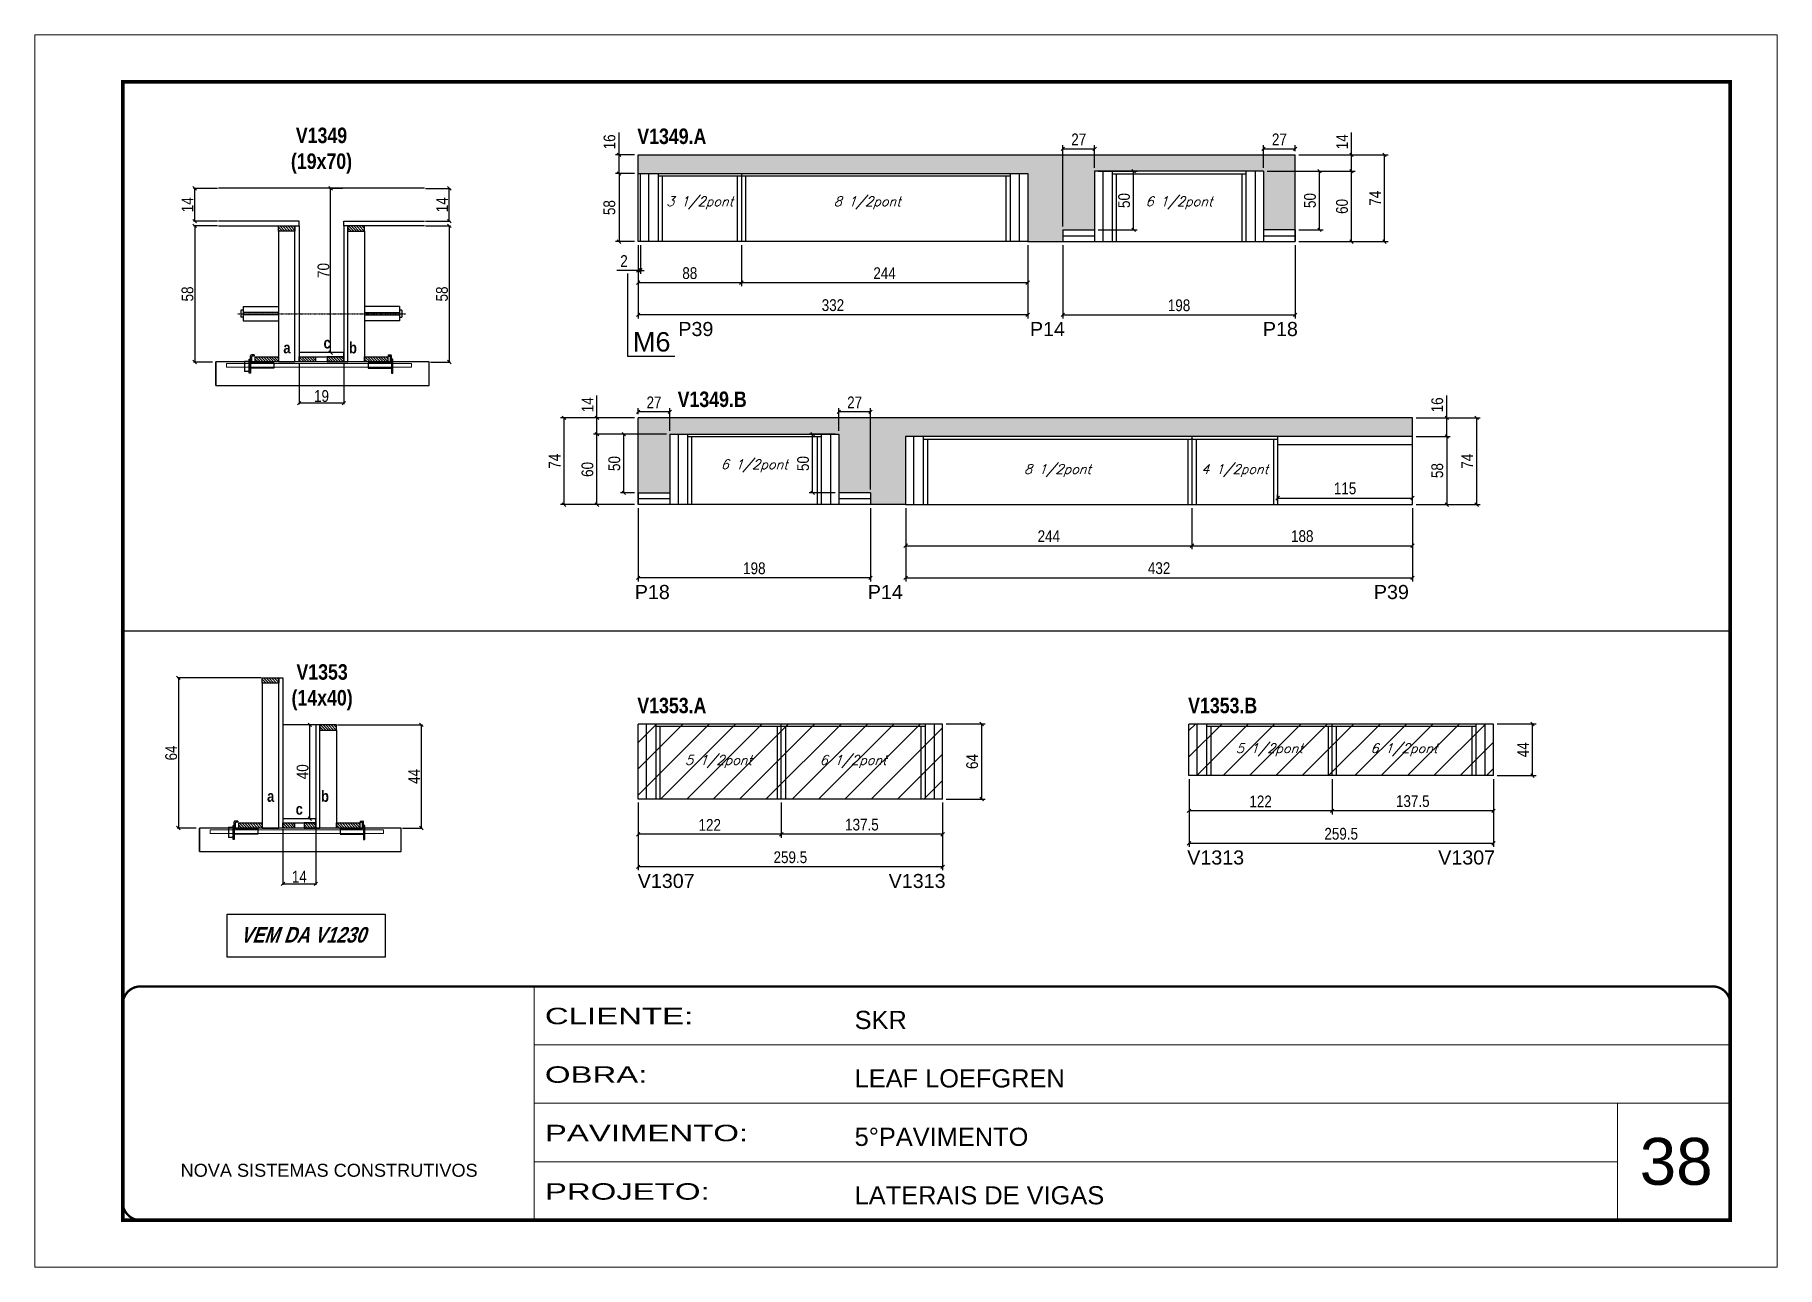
# Model space of a CAD drawing. Extents: x 3309 to 10384, y -2522 to 14608.
# Drawn here: x 4894 to 6379, y 3221 to 4271 of the extents above; entities that cross this region are included whole.
import ezdxf

# ---------------------------------------------------------------- set-up
doc = ezdxf.new("R2010")
doc.units = 0
for name, pattern in [('CONTINUO', [0]), ('DASHED', [0.75, 0.5, -0.25]), ('HIDDEN', [0.375, 0.25, -0.125])]:
    doc.linetypes.add(name, pattern=pattern)
for name, color, linetype in [('5', 5, 'Continuous'), ('barrote', 251, 'Continuous'), ('COTA', 241, 'Continuous'), ('detalhes', 4, 'Continuous'), ('NOMENCLATURA', 7, 'Continuous'), ('Painéis', 200, 'Continuous'), ('presilha', 1, 'Continuous'), ('SARR_2.2x10', 60, 'Continuous'), ('SARR_2.2x7', 40, 'Continuous'), ('SARR_3.5x7', 81, 'Continuous'), ('TENSOR', 3, 'Continuous'), ('texto', 7, 'Continuous')]:
    doc.layers.add(name, color=color, linetype=linetype)
for name, color, linetype, lineweight in [('CARIMBO', 255, 'Continuous', 9), ('CONCRETO', 251, 'Continuous', 25), ('Folhas', 255, 'Continuous', 9), ('Hachura', 251, 'Continuous', 9), ('SARRAFO DE PRESSAO', 251, 'DASHED', 9), ('SCO-___-LAJ', 2, 'Continuous', 0)]:
    doc.layers.add(name, color=color, linetype=linetype, lineweight=lineweight)
doc.styles.add('ARIAL', font='arial.ttf')
doc.styles.add('COTA TECNICA', font='techl___.ttf', dxfattribs={"height": 10})
doc.styles.add('COTA TECNICA 2X', font='techl___.ttf', dxfattribs={"height": 10})
doc.styles.add('Romans', font='romans.shx')
doc.styles.get("Standard").update_dxf_attribs({"font": 'arial.ttf'})
doc.styles.add('TECNICA', font='techb___.ttf', dxfattribs={"height": 10})
doc.styles.add('Tecnologia', font='')
doc.styles.get('Tecnologia').set_extended_font_data('Forgotten Futurist')
doc.dimstyles.new('PAINEL', dxfattribs={"dimtxt": 10, "dimasz": 3, "dimexe": 3, "dimexo": 3, "dimgap": 3, "dimtad": 1, "dimdec": 1, "dimzin": 12, "dimdsep": 46, "dimtxsty": 'COTA TECNICA', "dimblk1": 'OBLIQUE', "dimblk2": 'OBLIQUE', "dimsah": 1, "dimcen": 0.9, "dimclrd": 4, "dimclre": 4, "dimclrt": 240, "dimadec": 1, "dimazin": 3, "dimtfac": 1, "dimtdec": 1, "dimtmove": 0, "dimatfit": 3, "dimfxl": 1, "dimtolj": 1, "dimtzin": 12, "dimarcsym": 0})
doc.dimstyles.new('SECAO', dxfattribs={"dimscale": 0.333333, "dimtxt": 5, "dimasz": 9, "dimexe": 3, "dimexo": 3, "dimgap": 3, "dimtad": 1, "dimdec": 1, "dimlfac": 0.5, "dimzin": 12, "dimdsep": 46, "dimtxsty": 'COTA TECNICA 2X', "dimblk1": 'OBLIQUE', "dimblk2": 'OBLIQUE', "dimsah": 1, "dimcen": 0.9, "dimclrd": 4, "dimclre": 4, "dimclrt": 240, "dimadec": 1, "dimazin": 3, "dimtfac": 1, "dimtdec": 1, "dimtmove": 0, "dimatfit": 3, "dimfxl": 1, "dimtolj": 1, "dimtzin": 12, "dimarcsym": 0})
pattern_1 = [(135, (38355.1903, -119520.2285), (-1.122532015, -1.122532015), [])]

msp = doc.modelspace()

# ---------------------------------------------------------------- texts
at = {"layer": '5', "linetype": 'Continuous'}
for s, rotation, p in [('P39', 359.99996, (5442.86, 4014.05, 0)), ('P14', 359.99996, (5742.53, 4014.05, 0)), ('P18', 359.99996, (5941.05, 4014.05, 0)), ('P18', 0.00004, (5405.73, 3789.96, 0)), ('P14', 0.00004, (5604.32, 3789.96, 0)), ('P39', 0.00004, (6035.64, 3789.96, 0)), ('V1313', 359.99996, (5876.57, 3563.75)), ('V1307', 359.99996, (6090.49, 3563.75)), ('V1307', 359.99996, (5408.24, 3543.75)), ('V1313', 359.99996, (5622.1, 3543.75))]:
    msp.add_text(s, height=12, rotation=rotation, dxfattribs=at).set_placement(p)
at = {"layer": 'CARIMBO', "style": 'ARIAL'}
msp.add_text('38', height=40, dxfattribs=at).set_placement((6262.23, 3290.83))
at = {"layer": 'detalhes', "style": 'TECNICA'}
for s, p in [('c', (5140.47, 4003.41)), ('a', (5106.18, 3999.3)), ('b', (5162.15, 3999.29)), ('a', (5092.31, 3617.19, 0)), ('b', (5138.29, 3617.18, 0)), ('c', (5116.68, 3606.22, 0))]:
    msp.add_text(s, height=9.6, dxfattribs=at).set_placement(p)
at = {"layer": 'NOMENCLATURA', "style": 'TECNICA'}
for s, p in [('V1349.A', (5407.86, 4177.68, 0)), ('V1349.B', (5442.25, 3953.59, 0)), ('V1353.A', (5407.86, 3692.67)), ('V1353.B', (5877.35, 3692.67))]:
    msp.add_text(s, height=13.2, dxfattribs=at).set_placement(p)
at = {"layer": 'NOMENCLATURA', "linetype": 'Continuous'}
msp.add_text('M6', height=16.5, dxfattribs=at).set_placement((5404.11, 4000.88, 0))
at = {"layer": 'NOMENCLATURA', "char_height": 13.2, "attachment_point": 2, "style": 'TECNICA'}
for s, insert in [('V1349\\P(19x70)', (5138.68, 4191.64)), ('V1353\\P(14x40)', (5139.2, 3734.45, 0))]:
    msp.add_mtext_dynamic_manual_height_columns(s, width=300.2766, gutter_width=1, heights=[0], dxfattribs=dict(at, insert=insert))
at = {"layer": 'NOMENCLATURA', "insert": (5122.83, 3510.43), "char_height": 13.2, "width": 300.2766, "attachment_point": 2, "style": 'TECNICA'}
msp.add_mtext('{\\Q19;VEM DA V1230}', dxfattribs=at)
at = {"layer": 'texto', "color": 2, "char_height": 8, "attachment_point": 5, "style": 'Romans'}
for s, insert in [('{\\Q19;\\C256;3 1/2pont}', (5461.08, 4127.5, 0)), ('{\\Q19;\\C256;8 1/2pont}', (5603.88, 4127.5, 0)), ('{\\Q19;\\C256;6 1/2pont}', (5869.58, 4127.5, 0)), ('{\\Q19;\\C256;6 1/2pont}', (5507.58, 3903.4, 0)), ('{\\Q19;\\C256;8 1/2pont}', (5766.08, 3899.4, 0)), ('{\\Q19;\\C256;4 1/2pont}', (5917.08, 3899.4, 0)), ('{\\Q19;\\C256;5 1/2pont}', (5946.57, 3661.48)), ('{\\Q19;\\C256;6 1/2pont}', (6061.32, 3661.48)), ('{\\Q19;\\C256;5 1/2pont}', (5477.08, 3651.48)), ('{\\Q19;\\C256;6 1/2pont}', (5591.83, 3651.48))]:
    msp.add_mtext(s, dxfattribs=dict(at, insert=insert))

# ---------------------------------------------------------------- blocks, each defined once
blk = doc.blocks.new('9999999999')
at = {"color": 30, "linetype": 'CONTINUO'}
for p, q in [((98564.6, 34230.2), (98564.6, 34429.4)), ((98564.6, 34379.6), (99584, 34379.6)), ((98564.6, 34329.8), (99488, 34329.8)), ((99584, 34329.8), (99488, 34329.8)), ((99488, 34329.8), (99488, 34230.2)), ((98564.6, 34280), (99488, 34280))]:
    blk.add_line(p, q, dxfattribs=at)
at = {"color": 30, "linetype": 'CONTINUO', "const_width": 2}
blk.add_lwpolyline([(99584, 34230.2), (99584, 34414.4, 0.414214), (99569, 34429.4), (98229, 34429.4, 0.414214), (98214, 34414.4), (98214, 34245.2, 0.414214), (98229, 34230.2), (99584, 34230.2)], format="xyb", dxfattribs=at)
at = {"layer": 'Folhas'}
blk.add_lwpolyline([(98139, 34190.2), (99624, 34190.2), (99624, 35240.2), (98139, 35240.2)], close=True, dxfattribs=at)
at = {"layer": 'Folhas', "color": 30, "const_width": 3}
blk.add_lwpolyline([(98214, 34230.2), (99584, 34230.2), (99584, 35200.2), (98214, 35200.2)], close=True, dxfattribs=at)
at = {"color": 7, "linetype": 'Continuous', "ltscale": 5, "style": 'ARIAL'}
for s, height, p in [('SKR', 15.48, (98837.7, 34393.1)), ('LEAF LOEFGREN', 15.483, (98837.7, 34343.3)), ('5°PAVIMENTO', 15.483, (98837.7, 34293.5)), ('NOVA SISTEMAS CONSTRUTIVOS', 11.059, (98263.2, 34267.2)), ('LATERAIS DE VIGAS', 15.483, (98837.7, 34243.7))]:
    blk.add_text(s, height=height, dxfattribs=at).set_placement(p)
at = {"layer": 'Folhas', "color": 7, "style": 'Tecnologia', "width": 1.5}
for s, p in [('CLIENTE:', (98573.7, 34397.2)), ('OBRA:', (98573.7, 34347.3)), ('PAVIMENTO:', (98573.7, 34297.5)), ('PROJETO:', (98573.7, 34247.7))]:
    blk.add_text(s, height=14, dxfattribs=at).set_placement(p)
blk = doc.blocks.new('_Oblique')
at = {"color": 0, "linetype": 'ByBlock', "lineweight": -2}
blk.add_line((-0.5, -0.5), (0.5, 0.5), dxfattribs=at)
blk = doc.blocks.new('*D1185')
at = {"layer": 'COTA', "color": 4, "lineweight": -2, "transparency": 16777216}
for p, q in [((5119.7, 3990.9), (5119.7, 3955.9)), ((5157.7, 3990.9), (5157.7, 3955.9)), ((5157.7, 3956.9), (5119.7, 3956.9))]:
    blk.add_line(p, q, dxfattribs=at)
at = {"layer": 'Defpoints', "color": 0, "transparency": 16777216}
for p in [(5119.7, 3991.9), (5157.7, 3991.9), (5119.7, 3956.9)]:
    blk.add_point(p, dxfattribs=at)
at = {"layer": 'COTA', "color": 4, "lineweight": -2, "transparency": 16777216, "xscale": 3, "yscale": 3, "zscale": 3, "rotation": 180}
blk.add_blockref('_Oblique', (5119.7, 3956.9), dxfattribs=at)
at = {"layer": 'COTA', "color": 4, "lineweight": -2, "transparency": 16777216, "xscale": 3, "yscale": 3, "zscale": 3}
blk.add_blockref('_Oblique', (5157.7, 3956.9), dxfattribs=at)
at = {"layer": 'COTA', "color": 240, "transparency": 16777216, "insert": (5138.7, 3962.9), "char_height": 10, "attachment_point": 5, "style": 'COTA TECNICA 2X'}
blk.add_mtext('\\A1;19', dxfattribs=at)
blk = doc.blocks.new('PRESILHA METÁLICA 1')
at = {"layer": 'presilha'}
for p, q in [((0, 13), (6, 13)), ((0, 13), (0, 0)), ((6, 0), (0, 0)), ((6, 15.5), (7.5, 15.5)), ((6, -2.5), (6, 15.5)), ((6, 13), (6, 0)), ((7.5, 10.6), (7.5, 19.9)), ((7.5, 15.5), (7.5, -2.5)), ((37.5, 4.1), (7.5, 4.1)), ((12, 21), (8.6, 21)), ((9, 11.6), (9, 18.9)), ((12, 19.5), (9.6, 19.5)), ((37.5, 11), (9.6, 11)), ((12, 21), (12, 19.5)), ((37.5, 11), (37.5, 4.1)), ((7.5, -2.5), (6, -2.5))]:
    blk.add_line(p, q, dxfattribs=at)
for centre, radius, start, end in [((8.6, 19.9), 1.14, 90, 180), ((9.6, 18.9), 0.57, 90, 180), ((9.6, 11.6), 0.57, 180, 270)]:
    blk.add_arc(centre, radius, start, end, dxfattribs=at)
blk = doc.blocks.new('PRESILHA METÁLICA 2')
at = {"layer": 'presilha'}
for p, q in [((-5.2, 23.5), (-5.2, 22)), ((-5.2, 23.5), (-1.9, 23.5)), ((-0.8, 14.6), (-0.8, 22.4)), ((-30.8, 13.5), (-30.8, 6.6)), ((-30.8, 13.5), (-2.8, 13.5)), ((-30.8, 6.6), (-0.8, 6.6)), ((-5.2, 22), (-2.8, 22)), ((-2.2, 14.1), (-2.2, 21.4)), ((0.8, 18), (-0.8, 18)), ((-0.8, 18), (-0.8, 0)), ((-0.8, 0), (0.8, 0)), ((0.8, 0), (0.8, 18))]:
    blk.add_line(p, q, dxfattribs=at)
for centre, radius, start, end in [((-1.9, 22.4), 1.14, 0, 90), ((-2.8, 21.4), 0.57, 0, 90), ((-2.8, 14.1), 0.57, 270, 0)]:
    blk.add_arc(centre, radius, start, end, dxfattribs=at)
blk = doc.blocks.new('*D1186')
at = {"layer": 'COTA', "color": 4, "lineweight": -2, "transparency": 16777216}
for p, q in [((5050, 4107.9), (5029.6, 4107.9)), ((5030.6, 4107.9), (5030.6, 3991.9)), ((5045.8, 3991.9), (5029.6, 3991.9))]:
    blk.add_line(p, q, dxfattribs=at)
at = {"layer": 'Defpoints', "color": 0, "transparency": 16777216}
for p in [(5051, 4107.9), (5030.6, 3991.9), (5046.8, 3991.9)]:
    blk.add_point(p, dxfattribs=at)
at = {"layer": 'COTA', "color": 4, "lineweight": -2, "transparency": 16777216, "xscale": 3, "yscale": 3, "zscale": 3}
for p, rotation in [((5030.6, 4107.9), 90), ((5030.6, 3991.9), 270)]:
    blk.add_blockref('_Oblique', p, dxfattribs=dict(at, rotation=rotation))
at = {"layer": 'COTA', "color": 240, "transparency": 16777216, "insert": (5024.5, 4049.9), "char_height": 10, "attachment_point": 5, "rotation": 90, "style": 'COTA TECNICA 2X'}
blk.add_mtext('\\A1;58', dxfattribs=at)
blk = doc.blocks.new('*D1187')
at = {"layer": 'COTA', "color": 4, "lineweight": -2, "transparency": 16777216}
for p, q in [((5227.4, 4107.9), (5248.6, 4107.9)), ((5247.6, 4107.9), (5247.6, 3991.9)), ((5231.5, 3991.9), (5248.6, 3991.9))]:
    blk.add_line(p, q, dxfattribs=at)
at = {"layer": 'Defpoints', "color": 0, "transparency": 16777216}
for p in [(5226.4, 4107.9), (5230.5, 3991.9), (5247.6, 3991.9)]:
    blk.add_point(p, dxfattribs=at)
at = {"layer": 'COTA', "color": 4, "lineweight": -2, "transparency": 16777216, "xscale": 3, "yscale": 3, "zscale": 3}
for p, rotation in [((5247.6, 4107.9), 90), ((5247.6, 3991.9), 270)]:
    blk.add_blockref('_Oblique', p, dxfattribs=dict(at, rotation=rotation))
at = {"layer": 'COTA', "color": 240, "transparency": 16777216, "insert": (5241.4, 4049.9), "char_height": 10, "attachment_point": 5, "rotation": 90, "style": 'COTA TECNICA 2X'}
blk.add_mtext('\\A1;58', dxfattribs=at)
blk = doc.blocks.new('*D1188')
at = {"layer": 'COTA', "color": 4, "lineweight": -2, "transparency": 16777216}
for p, q in [((5156.7, 4139.9), (5145.5, 4139.9)), ((5146.5, 3999.9), (5146.5, 4139.9)), ((5156.7, 3999.9), (5145.5, 3999.9))]:
    blk.add_line(p, q, dxfattribs=at)
at = {"layer": 'Defpoints', "color": 0, "transparency": 16777216}
for p in [(5146.5, 4139.9), (5157.7, 4139.9), (5157.7, 3999.9)]:
    blk.add_point(p, dxfattribs=at)
at = {"layer": 'COTA', "color": 4, "lineweight": -2, "transparency": 16777216, "xscale": 3, "yscale": 3, "zscale": 3}
for p, rotation in [((5146.5, 4139.9), 90), ((5146.5, 3999.9), 270)]:
    blk.add_blockref('_Oblique', p, dxfattribs=dict(at, rotation=rotation))
at = {"layer": 'COTA', "color": 240, "transparency": 16777216, "insert": (5140.4, 4069.9), "char_height": 10, "attachment_point": 5, "rotation": 90, "style": 'COTA TECNICA 2X'}
blk.add_mtext('\\A1;70', dxfattribs=at)
blk = doc.blocks.new('*D1189')
at = {"layer": 'COTA', "color": 4, "lineweight": -2, "transparency": 16777216}
for p, q in [((5227.4, 4139.9), (5248.6, 4139.9)), ((5247.6, 4111.9), (5247.6, 4139.9)), ((5227.4, 4111.9), (5248.6, 4111.9))]:
    blk.add_line(p, q, dxfattribs=at)
at = {"layer": 'Defpoints', "color": 0, "transparency": 16777216}
for p in [(5226.4, 4139.9), (5247.6, 4139.9), (5226.4, 4111.9)]:
    blk.add_point(p, dxfattribs=at)
at = {"layer": 'COTA', "color": 4, "lineweight": -2, "transparency": 16777216, "xscale": 3, "yscale": 3, "zscale": 3}
for p, rotation in [((5247.6, 4139.9), 90), ((5247.6, 4111.9), 270)]:
    blk.add_blockref('_Oblique', p, dxfattribs=dict(at, rotation=rotation))
at = {"layer": 'COTA', "color": 240, "transparency": 16777216, "insert": (5241.5, 4125.9), "char_height": 10, "attachment_point": 5, "rotation": 90, "style": 'COTA TECNICA 2X'}
blk.add_mtext('\\A1;14', dxfattribs=at)
blk = doc.blocks.new('*D1190')
at = {"layer": 'COTA', "color": 4, "lineweight": -2, "transparency": 16777216}
for p, q in [((5050, 4139.9), (5029.6, 4139.9)), ((5030.6, 4111.9), (5030.6, 4139.9)), ((5050, 4111.9), (5029.6, 4111.9))]:
    blk.add_line(p, q, dxfattribs=at)
at = {"layer": 'Defpoints', "color": 0, "transparency": 16777216}
for p in [(5030.6, 4139.9), (5051, 4139.9), (5051, 4111.9)]:
    blk.add_point(p, dxfattribs=at)
at = {"layer": 'COTA', "color": 4, "lineweight": -2, "transparency": 16777216, "xscale": 3, "yscale": 3, "zscale": 3}
for p, rotation in [((5030.6, 4139.9), 90), ((5030.6, 4111.9), 270)]:
    blk.add_blockref('_Oblique', p, dxfattribs=dict(at, rotation=rotation))
at = {"layer": 'COTA', "color": 240, "transparency": 16777216, "insert": (5024.5, 4125.9), "char_height": 10, "attachment_point": 5, "rotation": 90, "style": 'COTA TECNICA 2X'}
blk.add_mtext('\\A1;14', dxfattribs=at)
blk = doc.blocks.new('*D1191')
at = {"layer": 'COTA', "color": 4, "lineweight": -2, "transparency": 16777216}
for p, q in [((5408.6, 4091.5), (5408.6, 4029.1)), ((5740.6, 4091.5), (5740.6, 4029.1)), ((5740.6, 4032.1), (5408.6, 4032.1))]:
    blk.add_line(p, q, dxfattribs=at)
at = {"layer": 'Defpoints', "color": 0, "transparency": 16777216}
for p in [(5408.6, 4094.5), (5740.6, 4094.5), (5408.6, 4032.1)]:
    blk.add_point(p, dxfattribs=at)
at = {"layer": 'COTA', "color": 4, "lineweight": -2, "transparency": 16777216, "xscale": 3, "yscale": 3, "zscale": 3, "rotation": 180}
blk.add_blockref('_Oblique', (5408.6, 4032.1), dxfattribs=at)
at = {"layer": 'COTA', "color": 4, "lineweight": -2, "transparency": 16777216, "xscale": 3, "yscale": 3, "zscale": 3}
blk.add_blockref('_Oblique', (5740.6, 4032.1), dxfattribs=at)
at = {"layer": 'COTA', "color": 240, "transparency": 16777216, "insert": (5574.6, 4040.3), "char_height": 10, "attachment_point": 5, "style": 'COTA TECNICA'}
blk.add_mtext('\\A1;332', dxfattribs=at)
blk = doc.blocks.new('*D1192')
at = {"layer": 'COTA', "color": 4, "lineweight": -2, "transparency": 16777216}
for p, q in [((5408.6, 4091.5), (5408.6, 4067)), ((5410.6, 4091.5), (5410.6, 4067)), ((5408.6, 4070), (5390.5, 4070)), ((5410.6, 4070), (5408.6, 4070)), ((5410.6, 4070), (5413.6, 4070))]:
    blk.add_line(p, q, dxfattribs=at)
at = {"layer": 'Defpoints', "color": 0, "transparency": 16777216}
for p in [(5408.6, 4094.5), (5410.6, 4094.5), (5408.6, 4070)]:
    blk.add_point(p, dxfattribs=at)
at = {"layer": 'COTA', "color": 4, "lineweight": -2, "transparency": 16777216, "xscale": 3, "yscale": 3, "zscale": 3}
blk.add_blockref('_Oblique', (5408.6, 4070), dxfattribs=at)
at = {"layer": 'COTA', "color": 4, "lineweight": -2, "transparency": 16777216, "xscale": 3, "yscale": 3, "zscale": 3, "rotation": 180}
blk.add_blockref('_Oblique', (5410.6, 4070), dxfattribs=at)
at = {"layer": 'COTA', "color": 240, "transparency": 16777216, "insert": (5396.5, 4078), "char_height": 10, "attachment_point": 5, "style": 'COTA TECNICA'}
blk.add_mtext('\\A1;2', dxfattribs=at)
blk = doc.blocks.new('*D1193')
at = {"layer": 'COTA', "color": 4, "lineweight": -2, "transparency": 16777216}
for p, q in [((5496.6, 4091.5), (5496.6, 4056.5)), ((5740.6, 4091.5), (5740.6, 4056.5)), ((5740.6, 4059.5), (5496.6, 4059.5))]:
    blk.add_line(p, q, dxfattribs=at)
at = {"layer": 'Defpoints', "color": 0, "transparency": 16777216}
for p in [(5496.6, 4094.5), (5740.6, 4094.5), (5496.6, 4059.5)]:
    blk.add_point(p, dxfattribs=at)
at = {"layer": 'COTA', "color": 4, "lineweight": -2, "transparency": 16777216, "xscale": 3, "yscale": 3, "zscale": 3, "rotation": 180}
blk.add_blockref('_Oblique', (5496.6, 4059.5), dxfattribs=at)
at = {"layer": 'COTA', "color": 4, "lineweight": -2, "transparency": 16777216, "xscale": 3, "yscale": 3, "zscale": 3}
blk.add_blockref('_Oblique', (5740.6, 4059.5), dxfattribs=at)
at = {"layer": 'COTA', "color": 240, "transparency": 16777216, "insert": (5618.6, 4067.6), "char_height": 10, "attachment_point": 5, "style": 'COTA TECNICA'}
blk.add_mtext('\\A1;244', dxfattribs=at)
blk = doc.blocks.new('*D1194')
at = {"layer": 'COTA', "color": 4, "lineweight": -2, "transparency": 16777216}
for p, q in [((5408.6, 4091.5), (5408.6, 4056.5)), ((5496.6, 4091.5), (5496.6, 4056.5)), ((5496.6, 4059.5), (5408.6, 4059.5))]:
    blk.add_line(p, q, dxfattribs=at)
at = {"layer": 'Defpoints', "color": 0, "transparency": 16777216}
for p in [(5408.6, 4094.5), (5496.6, 4094.5), (5408.6, 4059.5)]:
    blk.add_point(p, dxfattribs=at)
at = {"layer": 'COTA', "color": 4, "lineweight": -2, "transparency": 16777216, "xscale": 3, "yscale": 3, "zscale": 3, "rotation": 180}
blk.add_blockref('_Oblique', (5408.6, 4059.5), dxfattribs=at)
at = {"layer": 'COTA', "color": 4, "lineweight": -2, "transparency": 16777216, "xscale": 3, "yscale": 3, "zscale": 3}
blk.add_blockref('_Oblique', (5496.6, 4059.5), dxfattribs=at)
at = {"layer": 'COTA', "color": 240, "transparency": 16777216, "insert": (5452.6, 4067.6), "char_height": 10, "attachment_point": 5, "style": 'COTA TECNICA'}
blk.add_mtext('\\A1;88', dxfattribs=at)
blk = doc.blocks.new('*D1195')
at = {"layer": 'COTA', "color": 4, "lineweight": -2, "transparency": 16777216}
for p, q in [((5770.6, 4091.5), (5770.6, 4029.1)), ((5968.6, 4091.5), (5968.6, 4029.1)), ((5770.6, 4032.1), (5968.6, 4032.1))]:
    blk.add_line(p, q, dxfattribs=at)
at = {"layer": 'Defpoints', "color": 0, "transparency": 16777216}
for p in [(5770.6, 4094.5), (5968.6, 4094.5), (5968.6, 4032.1)]:
    blk.add_point(p, dxfattribs=at)
at = {"layer": 'COTA', "color": 4, "lineweight": -2, "transparency": 16777216, "xscale": 3, "yscale": 3, "zscale": 3, "rotation": 180}
blk.add_blockref('_Oblique', (5770.6, 4032.1), dxfattribs=at)
at = {"layer": 'COTA', "color": 4, "lineweight": -2, "transparency": 16777216, "xscale": 3, "yscale": 3, "zscale": 3}
blk.add_blockref('_Oblique', (5968.6, 4032.1), dxfattribs=at)
at = {"layer": 'COTA', "color": 240, "transparency": 16777216, "insert": (5869.6, 4040.2), "char_height": 10, "attachment_point": 5, "style": 'COTA TECNICA'}
blk.add_mtext('\\A1;198', dxfattribs=at)
blk = doc.blocks.new('*D1196')
at = {"layer": 'COTA', "color": 4, "lineweight": -2, "transparency": 16777216}
for p, q in [((5405.6, 4152.5), (5389.3, 4152.5)), ((5392.3, 4152.5), (5392.3, 4094.5)), ((5405.6, 4094.5), (5389.3, 4094.5))]:
    blk.add_line(p, q, dxfattribs=at)
at = {"layer": 'Defpoints', "color": 0, "transparency": 16777216}
for p in [(5408.6, 4152.5, 0), (5392.3, 4094.5), (5408.6, 4094.5, 0)]:
    blk.add_point(p, dxfattribs=at)
at = {"layer": 'COTA', "color": 4, "lineweight": -2, "transparency": 16777216, "xscale": 3, "yscale": 3, "zscale": 3}
for p, rotation in [((5392.3, 4152.5), 90), ((5392.3, 4094.5), 270)]:
    blk.add_blockref('_Oblique', p, dxfattribs=dict(at, rotation=rotation))
at = {"layer": 'COTA', "color": 240, "transparency": 16777216, "insert": (5384.1, 4123.5), "char_height": 10, "attachment_point": 5, "rotation": 90, "style": 'COTA TECNICA'}
blk.add_mtext('\\A1;58', dxfattribs=at)
blk = doc.blocks.new('*D1197')
at = {"layer": 'COTA', "color": 4, "lineweight": -2, "transparency": 16777216}
for p, q in [((5392.3, 4168.5), (5392.3, 4187.5)), ((5405.6, 4168.5), (5389.3, 4168.5)), ((5392.3, 4152.5), (5392.3, 4168.5)), ((5405.6, 4152.5), (5389.3, 4152.5))]:
    blk.add_line(p, q, dxfattribs=at)
at = {"layer": 'Defpoints', "color": 0, "transparency": 16777216}
for p in [(5392.3, 4168.5), (5408.6, 4168.5, 0), (5408.6, 4152.5, 0)]:
    blk.add_point(p, dxfattribs=at)
at = {"layer": 'COTA', "color": 4, "lineweight": -2, "transparency": 16777216, "xscale": 3, "yscale": 3, "zscale": 3}
for p, rotation in [((5392.3, 4168.5), 90), ((5392.3, 4152.5), 270)]:
    blk.add_blockref('_Oblique', p, dxfattribs=dict(at, rotation=rotation))
at = {"layer": 'COTA', "color": 240, "transparency": 16777216, "insert": (5384.2, 4179.5), "char_height": 10, "attachment_point": 5, "rotation": 90, "style": 'COTA TECNICA'}
blk.add_mtext('\\A1;16', dxfattribs=at)
blk = doc.blocks.new('*D1198')
at = {"layer": 'COTA', "color": 4, "lineweight": -2, "transparency": 16777216}
for p, q in [((5770.6, 4107.5), (5770.6, 4176.6)), ((5770.6, 4173.6), (5797.6, 4173.6)), ((5797.6, 4157.5), (5797.6, 4176.6))]:
    blk.add_line(p, q, dxfattribs=at)
at = {"layer": 'Defpoints', "color": 0, "transparency": 16777216}
for p in [(5797.6, 4173.6), (5797.6, 4154.5, 0), (5770.6, 4104.5, 0)]:
    blk.add_point(p, dxfattribs=at)
at = {"layer": 'COTA', "color": 4, "lineweight": -2, "transparency": 16777216, "xscale": 3, "yscale": 3, "zscale": 3, "rotation": 180}
blk.add_blockref('_Oblique', (5770.6, 4173.6), dxfattribs=at)
at = {"layer": 'COTA', "color": 4, "lineweight": -2, "transparency": 16777216, "xscale": 3, "yscale": 3, "zscale": 3}
blk.add_blockref('_Oblique', (5797.6, 4173.6), dxfattribs=at)
at = {"layer": 'COTA', "color": 240, "transparency": 16777216, "insert": (5784.1, 4181.6), "char_height": 10, "attachment_point": 5, "style": 'COTA TECNICA'}
blk.add_mtext('\\A1;27', dxfattribs=at)
blk = doc.blocks.new('*D1199')
at = {"layer": 'COTA', "color": 4, "lineweight": -2, "transparency": 16777216}
for p, q in [((5941.6, 4157.5), (5941.6, 4176.6)), ((5941.6, 4173.6), (5968.6, 4173.6)), ((5968.6, 4171.5), (5968.6, 4176.6))]:
    blk.add_line(p, q, dxfattribs=at)
at = {"layer": 'Defpoints', "color": 0, "transparency": 16777216}
for p in [(5968.6, 4173.6), (5968.6, 4168.5, 0), (5941.6, 4154.5, 0)]:
    blk.add_point(p, dxfattribs=at)
at = {"layer": 'COTA', "color": 4, "lineweight": -2, "transparency": 16777216, "xscale": 3, "yscale": 3, "zscale": 3, "rotation": 180}
blk.add_blockref('_Oblique', (5941.6, 4173.6), dxfattribs=at)
at = {"layer": 'COTA', "color": 4, "lineweight": -2, "transparency": 16777216, "xscale": 3, "yscale": 3, "zscale": 3}
blk.add_blockref('_Oblique', (5968.6, 4173.6), dxfattribs=at)
at = {"layer": 'COTA', "color": 240, "transparency": 16777216, "insert": (5955.1, 4181.6), "char_height": 10, "attachment_point": 5, "style": 'COTA TECNICA'}
blk.add_mtext('\\A1;27', dxfattribs=at)
blk = doc.blocks.new('*D1200')
at = {"layer": 'COTA', "color": 4, "lineweight": -2, "transparency": 16777216}
for p, q in [((5800.6, 4154.5), (5833.9, 4154.5)), ((5830.9, 4104.5), (5830.9, 4154.5)), ((5800.6, 4104.5), (5833.9, 4104.5))]:
    blk.add_line(p, q, dxfattribs=at)
at = {"layer": 'Defpoints', "color": 0, "transparency": 16777216}
for p in [(5797.6, 4154.5, 0), (5830.9, 4154.5), (5797.6, 4104.5, 0)]:
    blk.add_point(p, dxfattribs=at)
at = {"layer": 'COTA', "color": 4, "lineweight": -2, "transparency": 16777216, "xscale": 3, "yscale": 3, "zscale": 3}
for p, rotation in [((5830.9, 4154.5), 90), ((5830.9, 4104.5), 270)]:
    blk.add_blockref('_Oblique', p, dxfattribs=dict(at, rotation=rotation))
at = {"layer": 'COTA', "color": 240, "transparency": 16777216, "insert": (5822.8, 4129.5), "char_height": 10, "attachment_point": 5, "rotation": 90, "style": 'COTA TECNICA'}
blk.add_mtext('\\A1;50', dxfattribs=at)
blk = doc.blocks.new('*D1201')
at = {"layer": 'COTA', "color": 4, "lineweight": -2, "transparency": 16777216}
for p, q in [((5944.6, 4154.5), (5992.3, 4154.5)), ((5989.3, 4104.5), (5989.3, 4154.5)), ((5971.6, 4104.5), (5992.3, 4104.5))]:
    blk.add_line(p, q, dxfattribs=at)
at = {"layer": 'Defpoints', "color": 0, "transparency": 16777216}
for p in [(5941.6, 4154.5, 0), (5989.3, 4154.5), (5968.6, 4104.5, 0)]:
    blk.add_point(p, dxfattribs=at)
at = {"layer": 'COTA', "color": 4, "lineweight": -2, "transparency": 16777216, "xscale": 3, "yscale": 3, "zscale": 3}
for p, rotation in [((5989.3, 4154.5), 90), ((5989.3, 4104.5), 270)]:
    blk.add_blockref('_Oblique', p, dxfattribs=dict(at, rotation=rotation))
at = {"layer": 'COTA', "color": 240, "transparency": 16777216, "insert": (5981.2, 4129.5), "char_height": 10, "attachment_point": 5, "rotation": 90, "style": 'COTA TECNICA'}
blk.add_mtext('\\A1;50', dxfattribs=at)
blk = doc.blocks.new('*D1202')
at = {"layer": 'COTA', "color": 4, "lineweight": -2, "transparency": 16777216}
for p, q in [((5944.6, 4154.5), (6019.6, 4154.5)), ((6016.6, 4094.5), (6016.6, 4154.5)), ((5971.6, 4094.5), (6019.6, 4094.5))]:
    blk.add_line(p, q, dxfattribs=at)
at = {"layer": 'Defpoints', "color": 0, "transparency": 16777216}
for p in [(5941.6, 4154.5, 0), (6016.6, 4154.5), (5968.6, 4094.5, 0)]:
    blk.add_point(p, dxfattribs=at)
at = {"layer": 'COTA', "color": 4, "lineweight": -2, "transparency": 16777216, "xscale": 3, "yscale": 3, "zscale": 3}
for p, rotation in [((6016.6, 4154.5), 90), ((6016.6, 4094.5), 270)]:
    blk.add_blockref('_Oblique', p, dxfattribs=dict(at, rotation=rotation))
at = {"layer": 'COTA', "color": 240, "transparency": 16777216, "insert": (6008.5, 4124.5), "char_height": 10, "attachment_point": 5, "rotation": 90, "style": 'COTA TECNICA'}
blk.add_mtext('\\A1;60', dxfattribs=at)
blk = doc.blocks.new('*D1203')
at = {"layer": 'COTA', "color": 4, "lineweight": -2, "transparency": 16777216}
for p, q in [((6016.6, 4168.5), (6016.6, 4187.6)), ((5971.6, 4168.5), (6019.6, 4168.5)), ((6016.6, 4154.5), (6016.6, 4168.5)), ((5944.6, 4154.5), (6019.6, 4154.5))]:
    blk.add_line(p, q, dxfattribs=at)
at = {"layer": 'Defpoints', "color": 0, "transparency": 16777216}
for p in [(5968.6, 4168.5, 0), (6016.6, 4168.5), (5941.6, 4154.5, 0)]:
    blk.add_point(p, dxfattribs=at)
at = {"layer": 'COTA', "color": 4, "lineweight": -2, "transparency": 16777216, "xscale": 3, "yscale": 3, "zscale": 3}
for p, rotation in [((6016.6, 4168.5), 90), ((6016.6, 4154.5), 270)]:
    blk.add_blockref('_Oblique', p, dxfattribs=dict(at, rotation=rotation))
at = {"layer": 'COTA', "color": 240, "transparency": 16777216, "insert": (6008.6, 4179.6), "char_height": 10, "attachment_point": 5, "rotation": 90, "style": 'COTA TECNICA'}
blk.add_mtext('\\A1;14', dxfattribs=at)
blk = doc.blocks.new('*D1204')
at = {"layer": 'COTA', "color": 4, "lineweight": -2, "transparency": 16777216}
for p, q in [((5971.6, 4168.5), (6047.7, 4168.5)), ((6044.7, 4094.5), (6044.7, 4168.5)), ((5971.6, 4094.5), (6047.7, 4094.5))]:
    blk.add_line(p, q, dxfattribs=at)
at = {"layer": 'Defpoints', "color": 0, "transparency": 16777216}
for p in [(5968.6, 4168.5, 0), (6044.7, 4168.5), (5968.6, 4094.5, 0)]:
    blk.add_point(p, dxfattribs=at)
at = {"layer": 'COTA', "color": 4, "lineweight": -2, "transparency": 16777216, "xscale": 3, "yscale": 3, "zscale": 3}
for p, rotation in [((6044.7, 4168.5), 90), ((6044.7, 4094.5), 270)]:
    blk.add_blockref('_Oblique', p, dxfattribs=dict(at, rotation=rotation))
at = {"layer": 'COTA', "color": 240, "transparency": 16777216, "insert": (6036.7, 4131.5), "char_height": 10, "attachment_point": 5, "rotation": 90, "style": 'COTA TECNICA'}
blk.add_mtext('\\A1;74', dxfattribs=at)
blk = doc.blocks.new('*D1207')
at = {"layer": 'COTA', "color": 4, "lineweight": -2, "transparency": 16777216}
for p, q in [((5636.6, 3867.4), (5636.6, 3805)), ((6068.6, 3867.4), (6068.6, 3805)), ((5636.6, 3808), (6068.6, 3808))]:
    blk.add_line(p, q, dxfattribs=at)
at = {"layer": 'Defpoints', "color": 0, "transparency": 16777216}
for p in [(5636.6, 3870.4), (6068.6, 3870.4), (6068.6, 3808)]:
    blk.add_point(p, dxfattribs=at)
at = {"layer": 'COTA', "color": 4, "lineweight": -2, "transparency": 16777216, "xscale": 3, "yscale": 3, "zscale": 3, "rotation": 180}
blk.add_blockref('_Oblique', (5636.6, 3808), dxfattribs=at)
at = {"layer": 'COTA', "color": 4, "lineweight": -2, "transparency": 16777216, "xscale": 3, "yscale": 3, "zscale": 3}
blk.add_blockref('_Oblique', (6068.6, 3808), dxfattribs=at)
at = {"layer": 'COTA', "color": 240, "transparency": 16777216, "insert": (5852.6, 3816.2), "char_height": 10, "attachment_point": 5, "style": 'COTA TECNICA'}
blk.add_mtext('\\A1;432', dxfattribs=at)
blk = doc.blocks.new('*D1208')
at = {"layer": 'COTA', "color": 4, "lineweight": -2, "transparency": 16777216}
for p, q in [((5636.6, 3867.4), (5636.6, 3832.4)), ((5880.6, 3867.4), (5880.6, 3832.4)), ((5636.6, 3835.4), (5880.6, 3835.4))]:
    blk.add_line(p, q, dxfattribs=at)
at = {"layer": 'Defpoints', "color": 0, "transparency": 16777216}
for p in [(5636.6, 3870.4), (5880.6, 3870.4), (5880.6, 3835.4)]:
    blk.add_point(p, dxfattribs=at)
at = {"layer": 'COTA', "color": 4, "lineweight": -2, "transparency": 16777216, "xscale": 3, "yscale": 3, "zscale": 3, "rotation": 180}
blk.add_blockref('_Oblique', (5636.6, 3835.4), dxfattribs=at)
at = {"layer": 'COTA', "color": 4, "lineweight": -2, "transparency": 16777216, "xscale": 3, "yscale": 3, "zscale": 3}
blk.add_blockref('_Oblique', (5880.6, 3835.4), dxfattribs=at)
at = {"layer": 'COTA', "color": 240, "transparency": 16777216, "insert": (5758.6, 3843.5), "char_height": 10, "attachment_point": 5, "style": 'COTA TECNICA'}
blk.add_mtext('\\A1;244', dxfattribs=at)
blk = doc.blocks.new('*D1209')
at = {"layer": 'COTA', "color": 4, "lineweight": -2, "transparency": 16777216}
for p, q in [((5880.6, 3867.4), (5880.6, 3832.4)), ((6068.6, 3867.4), (6068.6, 3832.4)), ((5880.6, 3835.4), (6068.6, 3835.4))]:
    blk.add_line(p, q, dxfattribs=at)
at = {"layer": 'Defpoints', "color": 0, "transparency": 16777216}
for p in [(5880.6, 3870.4), (6068.6, 3870.4), (6068.6, 3835.4)]:
    blk.add_point(p, dxfattribs=at)
at = {"layer": 'COTA', "color": 4, "lineweight": -2, "transparency": 16777216, "xscale": 3, "yscale": 3, "zscale": 3, "rotation": 180}
blk.add_blockref('_Oblique', (5880.6, 3835.4), dxfattribs=at)
at = {"layer": 'COTA', "color": 4, "lineweight": -2, "transparency": 16777216, "xscale": 3, "yscale": 3, "zscale": 3}
blk.add_blockref('_Oblique', (6068.6, 3835.4), dxfattribs=at)
at = {"layer": 'COTA', "color": 240, "transparency": 16777216, "insert": (5974.6, 3843.5), "char_height": 10, "attachment_point": 5, "style": 'COTA TECNICA'}
blk.add_mtext('\\A1;188', dxfattribs=at)
blk = doc.blocks.new('*D1210')
at = {"layer": 'COTA', "color": 4, "lineweight": -2, "transparency": 16777216}
for p, q in [((5408.6, 3867.4), (5408.6, 3805)), ((5606.6, 3867.4), (5606.6, 3805)), ((5606.6, 3808), (5408.6, 3808))]:
    blk.add_line(p, q, dxfattribs=at)
at = {"layer": 'Defpoints', "color": 0, "transparency": 16777216}
for p in [(5408.6, 3870.4), (5606.6, 3870.4), (5408.6, 3808)]:
    blk.add_point(p, dxfattribs=at)
at = {"layer": 'COTA', "color": 4, "lineweight": -2, "transparency": 16777216, "xscale": 3, "yscale": 3, "zscale": 3, "rotation": 180}
blk.add_blockref('_Oblique', (5408.6, 3808), dxfattribs=at)
at = {"layer": 'COTA', "color": 4, "lineweight": -2, "transparency": 16777216, "xscale": 3, "yscale": 3, "zscale": 3}
blk.add_blockref('_Oblique', (5606.6, 3808), dxfattribs=at)
at = {"layer": 'COTA', "color": 240, "transparency": 16777216, "insert": (5507.6, 3816.1), "char_height": 10, "attachment_point": 5, "style": 'COTA TECNICA'}
blk.add_mtext('\\A1;198', dxfattribs=at)
blk = doc.blocks.new('*D1205')
at = {"layer": 'COTA', "color": 4, "lineweight": -2, "transparency": 16777216}
for p, q in [((6071.6, 3928.4), (6100.8, 3928.4)), ((6097.8, 3928.4), (6097.8, 3870.4)), ((6071.6, 3870.4), (6100.8, 3870.4))]:
    blk.add_line(p, q, dxfattribs=at)
at = {"layer": 'Defpoints', "color": 0, "transparency": 16777216}
for p in [(6068.6, 3928.4, 0), (6068.6, 3870.4, 0), (6097.8, 3870.4)]:
    blk.add_point(p, dxfattribs=at)
at = {"layer": 'COTA', "color": 4, "lineweight": -2, "transparency": 16777216, "xscale": 3, "yscale": 3, "zscale": 3}
for p, rotation in [((6097.8, 3928.4), 90), ((6097.8, 3870.4), 270)]:
    blk.add_blockref('_Oblique', p, dxfattribs=dict(at, rotation=rotation))
at = {"layer": 'COTA', "color": 240, "transparency": 16777216, "insert": (6089.7, 3899.4), "char_height": 10, "attachment_point": 5, "rotation": 90, "style": 'COTA TECNICA'}
blk.add_mtext('\\A1;58', dxfattribs=at)
blk = doc.blocks.new('*D1212')
at = {"layer": 'COTA', "color": 4, "lineweight": -2, "transparency": 16777216}
for p, q in [((6097.8, 3944.4), (6097.8, 3963.4)), ((6071.6, 3944.4), (6100.8, 3944.4)), ((6097.8, 3928.4), (6097.8, 3944.4)), ((6071.6, 3928.4), (6100.8, 3928.4))]:
    blk.add_line(p, q, dxfattribs=at)
at = {"layer": 'Defpoints', "color": 0, "transparency": 16777216}
for p in [(6068.6, 3944.4, 0), (6097.8, 3944.4), (6068.6, 3928.4, 0)]:
    blk.add_point(p, dxfattribs=at)
at = {"layer": 'COTA', "color": 4, "lineweight": -2, "transparency": 16777216, "xscale": 3, "yscale": 3, "zscale": 3}
for p, rotation in [((6097.8, 3944.4), 90), ((6097.8, 3928.4), 270)]:
    blk.add_blockref('_Oblique', p, dxfattribs=dict(at, rotation=rotation))
at = {"layer": 'COTA', "color": 240, "transparency": 16777216, "insert": (6089.7, 3955.4), "char_height": 10, "attachment_point": 5, "rotation": 90, "style": 'COTA TECNICA'}
blk.add_mtext('\\A1;16', dxfattribs=at)
blk = doc.blocks.new('*D1213')
at = {"layer": 'COTA', "color": 4, "lineweight": -2, "transparency": 16777216}
for p, q in [((5579.6, 3933.4), (5579.6, 3952.5)), ((5606.6, 3883.4), (5606.6, 3952.5)), ((5606.6, 3949.5), (5579.6, 3949.5))]:
    blk.add_line(p, q, dxfattribs=at)
at = {"layer": 'Defpoints', "color": 0, "transparency": 16777216}
for p in [(5579.6, 3949.5), (5579.6, 3930.4, 0), (5606.6, 3880.4, 0)]:
    blk.add_point(p, dxfattribs=at)
at = {"layer": 'COTA', "color": 4, "lineweight": -2, "transparency": 16777216, "xscale": 3, "yscale": 3, "zscale": 3, "rotation": 180}
blk.add_blockref('_Oblique', (5579.6, 3949.5), dxfattribs=at)
at = {"layer": 'COTA', "color": 4, "lineweight": -2, "transparency": 16777216, "xscale": 3, "yscale": 3, "zscale": 3}
blk.add_blockref('_Oblique', (5606.6, 3949.5), dxfattribs=at)
at = {"layer": 'COTA', "color": 240, "transparency": 16777216, "insert": (5593.1, 3957.5), "char_height": 10, "attachment_point": 5, "style": 'COTA TECNICA'}
blk.add_mtext('\\A1;27', dxfattribs=at)
blk = doc.blocks.new('*D1211')
at = {"layer": 'COTA', "color": 4, "lineweight": -2, "transparency": 16777216}
for p, q in [((5408.6, 3947.4), (5408.6, 3952.5)), ((5435.6, 3933.4), (5435.6, 3952.5)), ((5435.6, 3949.5), (5408.6, 3949.5))]:
    blk.add_line(p, q, dxfattribs=at)
at = {"layer": 'Defpoints', "color": 0, "transparency": 16777216}
for p in [(5408.6, 3949.5), (5408.6, 3944.4, 0), (5435.6, 3930.4, 0)]:
    blk.add_point(p, dxfattribs=at)
at = {"layer": 'COTA', "color": 4, "lineweight": -2, "transparency": 16777216, "xscale": 3, "yscale": 3, "zscale": 3, "rotation": 180}
blk.add_blockref('_Oblique', (5408.6, 3949.5), dxfattribs=at)
at = {"layer": 'COTA', "color": 4, "lineweight": -2, "transparency": 16777216, "xscale": 3, "yscale": 3, "zscale": 3}
blk.add_blockref('_Oblique', (5435.6, 3949.5), dxfattribs=at)
at = {"layer": 'COTA', "color": 240, "transparency": 16777216, "insert": (5422.1, 3957.5), "char_height": 10, "attachment_point": 5, "style": 'COTA TECNICA'}
blk.add_mtext('\\A1;27', dxfattribs=at)
blk = doc.blocks.new('*D1214')
at = {"layer": 'COTA', "color": 4, "lineweight": -2, "transparency": 16777216}
for p, q in [((5576.6, 3930.4), (5554.3, 3930.4)), ((5557.3, 3880.4), (5557.3, 3930.4)), ((5576.6, 3880.4), (5554.3, 3880.4))]:
    blk.add_line(p, q, dxfattribs=at)
at = {"layer": 'Defpoints', "color": 0, "transparency": 16777216}
for p in [(5557.3, 3930.4), (5579.6, 3930.4, 0), (5579.6, 3880.4, 0)]:
    blk.add_point(p, dxfattribs=at)
at = {"layer": 'COTA', "color": 4, "lineweight": -2, "transparency": 16777216, "xscale": 3, "yscale": 3, "zscale": 3}
for p, rotation in [((5557.3, 3930.4), 90), ((5557.3, 3880.4), 270)]:
    blk.add_blockref('_Oblique', p, dxfattribs=dict(at, rotation=rotation))
at = {"layer": 'COTA', "color": 240, "transparency": 16777216, "insert": (5549.2, 3905.4), "char_height": 10, "attachment_point": 5, "rotation": 90, "style": 'COTA TECNICA'}
blk.add_mtext('\\A1;50', dxfattribs=at)
blk = doc.blocks.new('*D1215')
at = {"layer": 'COTA', "color": 4, "lineweight": -2, "transparency": 16777216}
for p, q in [((5432.6, 3930.4), (5393.4, 3930.4)), ((5396.4, 3880.4), (5396.4, 3930.4)), ((5405.6, 3880.4), (5393.4, 3880.4))]:
    blk.add_line(p, q, dxfattribs=at)
at = {"layer": 'Defpoints', "color": 0, "transparency": 16777216}
for p in [(5396.4, 3930.4), (5435.6, 3930.4, 0), (5408.6, 3880.4, 0)]:
    blk.add_point(p, dxfattribs=at)
at = {"layer": 'COTA', "color": 4, "lineweight": -2, "transparency": 16777216, "xscale": 3, "yscale": 3, "zscale": 3}
for p, rotation in [((5396.4, 3930.4), 90), ((5396.4, 3880.4), 270)]:
    blk.add_blockref('_Oblique', p, dxfattribs=dict(at, rotation=rotation))
at = {"layer": 'COTA', "color": 240, "transparency": 16777216, "insert": (5388.3, 3905.4), "char_height": 10, "attachment_point": 5, "rotation": 90, "style": 'COTA TECNICA'}
blk.add_mtext('\\A1;50', dxfattribs=at)
blk = doc.blocks.new('*D1216')
at = {"layer": 'COTA', "color": 4, "lineweight": -2, "transparency": 16777216}
for p, q in [((5432.6, 3930.4), (5370.5, 3930.4)), ((5373.5, 3870.4), (5373.5, 3930.4)), ((5405.6, 3870.4), (5370.5, 3870.4))]:
    blk.add_line(p, q, dxfattribs=at)
at = {"layer": 'Defpoints', "color": 0, "transparency": 16777216}
for p in [(5373.5, 3930.4), (5435.6, 3930.4, 0), (5408.6, 3870.4, 0)]:
    blk.add_point(p, dxfattribs=at)
at = {"layer": 'COTA', "color": 4, "lineweight": -2, "transparency": 16777216, "xscale": 3, "yscale": 3, "zscale": 3}
for p, rotation in [((5373.5, 3930.4), 90), ((5373.5, 3870.4), 270)]:
    blk.add_blockref('_Oblique', p, dxfattribs=dict(at, rotation=rotation))
at = {"layer": 'COTA', "color": 240, "transparency": 16777216, "insert": (5365.4, 3900.4), "char_height": 10, "attachment_point": 5, "rotation": 90, "style": 'COTA TECNICA'}
blk.add_mtext('\\A1;60', dxfattribs=at)
blk = doc.blocks.new('*D1217')
at = {"layer": 'COTA', "color": 4, "lineweight": -2, "transparency": 16777216}
for p, q in [((5373.5, 3944.4), (5373.5, 3963.5)), ((5405.6, 3944.4), (5370.5, 3944.4)), ((5373.5, 3930.4), (5373.5, 3944.4)), ((5432.6, 3930.4), (5370.5, 3930.4))]:
    blk.add_line(p, q, dxfattribs=at)
at = {"layer": 'Defpoints', "color": 0, "transparency": 16777216}
for p in [(5373.5, 3944.4), (5408.6, 3944.4, 0), (5435.6, 3930.4, 0)]:
    blk.add_point(p, dxfattribs=at)
at = {"layer": 'COTA', "color": 4, "lineweight": -2, "transparency": 16777216, "xscale": 3, "yscale": 3, "zscale": 3}
for p, rotation in [((5373.5, 3944.4), 90), ((5373.5, 3930.4), 270)]:
    blk.add_blockref('_Oblique', p, dxfattribs=dict(at, rotation=rotation))
at = {"layer": 'COTA', "color": 240, "transparency": 16777216, "insert": (5365.5, 3955.5), "char_height": 10, "attachment_point": 5, "rotation": 90, "style": 'COTA TECNICA'}
blk.add_mtext('\\A1;14', dxfattribs=at)
blk = doc.blocks.new('*D1206')
at = {"layer": 'COTA', "color": 4, "lineweight": -2, "transparency": 16777216}
for p, q in [((5405.6, 3944.4), (5342.4, 3944.4)), ((5345.4, 3870.4), (5345.4, 3944.4)), ((5405.6, 3870.4), (5342.4, 3870.4))]:
    blk.add_line(p, q, dxfattribs=at)
at = {"layer": 'Defpoints', "color": 0, "transparency": 16777216}
for p in [(5345.4, 3944.4), (5408.6, 3944.4, 0), (5408.6, 3870.4, 0)]:
    blk.add_point(p, dxfattribs=at)
at = {"layer": 'COTA', "color": 4, "lineweight": -2, "transparency": 16777216, "xscale": 3, "yscale": 3, "zscale": 3}
for p, rotation in [((5345.4, 3944.4), 90), ((5345.4, 3870.4), 270)]:
    blk.add_blockref('_Oblique', p, dxfattribs=dict(at, rotation=rotation))
at = {"layer": 'COTA', "color": 240, "transparency": 16777216, "insert": (5337.4, 3907.4), "char_height": 10, "attachment_point": 5, "rotation": 90, "style": 'COTA TECNICA'}
blk.add_mtext('\\A1;74', dxfattribs=at)
blk = doc.blocks.new('*D1218')
at = {"layer": 'COTA', "color": 4, "lineweight": -2, "transparency": 16777216}
for p, q in [((6071.6, 3944.4), (6126.3, 3944.4)), ((6123.3, 3870.4), (6123.3, 3944.4)), ((6071.6, 3870.4), (6126.3, 3870.4))]:
    blk.add_line(p, q, dxfattribs=at)
at = {"layer": 'Defpoints', "color": 0, "transparency": 16777216}
for p in [(6068.6, 3944.4, 0), (6123.3, 3944.4), (6068.6, 3870.4, 0)]:
    blk.add_point(p, dxfattribs=at)
at = {"layer": 'COTA', "color": 4, "lineweight": -2, "transparency": 16777216, "xscale": 3, "yscale": 3, "zscale": 3}
for p, rotation in [((6123.3, 3944.4), 90), ((6123.3, 3870.4), 270)]:
    blk.add_blockref('_Oblique', p, dxfattribs=dict(at, rotation=rotation))
at = {"layer": 'COTA', "color": 240, "transparency": 16777216, "insert": (6115.2, 3907.4), "char_height": 10, "attachment_point": 5, "rotation": 90, "style": 'COTA TECNICA'}
blk.add_mtext('\\A1;74', dxfattribs=at)
blk = doc.blocks.new('*D1219')
at = {"layer": 'COTA', "color": 4, "lineweight": -2, "transparency": 16777216}
for p, q in [((5953.6, 3873.4), (5953.6, 3879)), ((5953.6, 3876), (6068.6, 3876)), ((6068.6, 3873.4), (6068.6, 3879))]:
    blk.add_line(p, q, dxfattribs=at)
at = {"layer": 'Defpoints', "color": 0, "transparency": 16777216}
for p in [(6068.6, 3876), (5953.6, 3870.4, 0), (6068.6, 3870.4, 0)]:
    blk.add_point(p, dxfattribs=at)
at = {"layer": 'COTA', "color": 4, "lineweight": -2, "transparency": 16777216, "xscale": 3, "yscale": 3, "zscale": 3, "rotation": 180}
blk.add_blockref('_Oblique', (5953.6, 3876), dxfattribs=at)
at = {"layer": 'COTA', "color": 4, "lineweight": -2, "transparency": 16777216, "xscale": 3, "yscale": 3, "zscale": 3}
blk.add_blockref('_Oblique', (6068.6, 3876), dxfattribs=at)
at = {"layer": 'COTA', "color": 240, "transparency": 16777216, "insert": (6011.1, 3884.2), "char_height": 10, "attachment_point": 5, "style": 'COTA TECNICA'}
blk.add_mtext('\\A1;115', dxfattribs=at)
blk = doc.blocks.new('*D1266')
at = {"layer": 'COTA', "color": 4, "lineweight": -2, "transparency": 16777216}
for p, q in [((5087.2, 3722.8), (5015.7, 3722.8)), ((5016.7, 3722.8), (5016.7, 3594.8)), ((5032, 3594.8), (5015.7, 3594.8))]:
    blk.add_line(p, q, dxfattribs=at)
at = {"layer": 'Defpoints', "color": 0, "transparency": 16777216}
for p in [(5088.2, 3722.8), (5016.7, 3594.8), (5033, 3594.8)]:
    blk.add_point(p, dxfattribs=at)
at = {"layer": 'COTA', "color": 4, "lineweight": -2, "transparency": 16777216, "xscale": 3, "yscale": 3, "zscale": 3}
for p, rotation in [((5016.7, 3722.8), 90), ((5016.7, 3594.8), 270)]:
    blk.add_blockref('_Oblique', p, dxfattribs=dict(at, rotation=rotation))
at = {"layer": 'COTA', "color": 240, "transparency": 16777216, "insert": (5010.6, 3658.8), "char_height": 10, "attachment_point": 5, "rotation": 90, "style": 'COTA TECNICA 2X'}
blk.add_mtext('\\A1;64', dxfattribs=at)
blk = doc.blocks.new('*D1267')
at = {"layer": 'COTA', "color": 4, "lineweight": -2, "transparency": 16777216}
for p, q in [((5152.4, 3682.8), (5224.7, 3682.8)), ((5223.7, 3682.8), (5223.7, 3594.8)), ((5207.6, 3594.8), (5224.7, 3594.8))]:
    blk.add_line(p, q, dxfattribs=at)
at = {"layer": 'Defpoints', "color": 0, "transparency": 16777216}
for p in [(5151.4, 3682.8), (5206.6, 3594.8), (5223.7, 3594.8)]:
    blk.add_point(p, dxfattribs=at)
at = {"layer": 'COTA', "color": 4, "lineweight": -2, "transparency": 16777216, "xscale": 3, "yscale": 3, "zscale": 3}
for p, rotation in [((5223.7, 3682.8), 90), ((5223.7, 3594.8), 270)]:
    blk.add_blockref('_Oblique', p, dxfattribs=dict(at, rotation=rotation))
at = {"layer": 'COTA', "color": 240, "transparency": 16777216, "insert": (5217.6, 3638.8), "char_height": 10, "attachment_point": 5, "rotation": 90, "style": 'COTA TECNICA 2X'}
blk.add_mtext('\\A1;44', dxfattribs=at)
blk = doc.blocks.new('*D1268')
at = {"layer": 'COTA', "color": 4, "lineweight": -2, "transparency": 16777216}
for p, q in [((5132.8, 3682.8), (5127.7, 3682.8)), ((5128.7, 3602.8), (5128.7, 3682.8)), ((5132.8, 3602.8), (5127.7, 3602.8))]:
    blk.add_line(p, q, dxfattribs=at)
at = {"layer": 'Defpoints', "color": 0, "transparency": 16777216}
for p in [(5128.7, 3682.8), (5133.8, 3682.8), (5133.8, 3602.8)]:
    blk.add_point(p, dxfattribs=at)
at = {"layer": 'COTA', "color": 4, "lineweight": -2, "transparency": 16777216, "xscale": 3, "yscale": 3, "zscale": 3}
for p, rotation in [((5128.7, 3682.8), 90), ((5128.7, 3602.8), 270)]:
    blk.add_blockref('_Oblique', p, dxfattribs=dict(at, rotation=rotation))
at = {"layer": 'COTA', "color": 240, "transparency": 16777216, "insert": (5122.6, 3642.8), "char_height": 10, "attachment_point": 5, "rotation": 90, "style": 'COTA TECNICA 2X'}
blk.add_mtext('\\A1;40', dxfattribs=at)
blk = doc.blocks.new('*D1273')
at = {"layer": 'COTA', "color": 4, "lineweight": -2, "transparency": 16777216}
for p, q in [((5105.8, 3593.8), (5105.8, 3546.3)), ((5133.8, 3593.8), (5133.8, 3546.3)), ((5105.8, 3547.3), (5133.8, 3547.3))]:
    blk.add_line(p, q, dxfattribs=at)
at = {"layer": 'Defpoints', "color": 0, "transparency": 16777216}
for p in [(5105.8, 3594.8), (5133.8, 3594.8), (5133.8, 3547.3)]:
    blk.add_point(p, dxfattribs=at)
at = {"layer": 'COTA', "color": 4, "lineweight": -2, "transparency": 16777216, "xscale": 3, "yscale": 3, "zscale": 3, "rotation": 180}
blk.add_blockref('_Oblique', (5105.8, 3547.3), dxfattribs=at)
at = {"layer": 'COTA', "color": 4, "lineweight": -2, "transparency": 16777216, "xscale": 3, "yscale": 3, "zscale": 3}
blk.add_blockref('_Oblique', (5133.8, 3547.3), dxfattribs=at)
at = {"layer": 'COTA', "color": 240, "transparency": 16777216, "insert": (5119.8, 3553.4), "char_height": 10, "attachment_point": 5, "style": 'COTA TECNICA 2X'}
blk.add_mtext('\\A1;14', dxfattribs=at)
blk = doc.blocks.new('*D1269')
at = {"layer": 'COTA', "color": 4, "linetype": 'ByBlock', "lineweight": -2, "transparency": 16777216}
for p, q in [((5530.6, 3616.5), (5530.6, 3586.5)), ((5668.1, 3616.5), (5668.1, 3586.5)), ((5668.1, 3589.5), (5530.6, 3589.5))]:
    blk.add_line(p, q, dxfattribs=at)
at = {"layer": 'Defpoints', "color": 0, "linetype": 'ByBlock', "transparency": 16777216}
for p in [(5530.6, 3619.5), (5668.1, 3619.5), (5530.6, 3589.5)]:
    blk.add_point(p, dxfattribs=at)
at = {"layer": 'COTA', "color": 4, "linetype": 'ByBlock', "lineweight": -2, "transparency": 16777216, "xscale": 3, "yscale": 3, "zscale": 3, "rotation": 180}
blk.add_blockref('_Oblique', (5530.6, 3589.5), dxfattribs=at)
at = {"layer": 'COTA', "color": 4, "linetype": 'ByBlock', "lineweight": -2, "transparency": 16777216, "xscale": 3, "yscale": 3, "zscale": 3}
blk.add_blockref('_Oblique', (5668.1, 3589.5), dxfattribs=at)
at = {"layer": 'COTA', "color": 240, "linetype": 'ByBlock', "transparency": 16777216, "insert": (5599.3, 3597.7), "char_height": 10, "attachment_point": 5, "style": 'COTA TECNICA'}
blk.add_mtext('\\A1;137.5', dxfattribs=at)
blk = doc.blocks.new('*D1270')
at = {"layer": 'COTA', "color": 4, "linetype": 'ByBlock', "lineweight": -2, "transparency": 16777216}
for p, q in [((5408.6, 3616.5), (5408.6, 3586.5)), ((5530.6, 3616.5), (5530.6, 3586.5)), ((5530.6, 3589.5), (5408.6, 3589.5))]:
    blk.add_line(p, q, dxfattribs=at)
at = {"layer": 'Defpoints', "color": 0, "linetype": 'ByBlock', "transparency": 16777216}
for p in [(5408.6, 3619.5), (5530.6, 3619.5), (5408.6, 3589.5)]:
    blk.add_point(p, dxfattribs=at)
at = {"layer": 'COTA', "color": 4, "linetype": 'ByBlock', "lineweight": -2, "transparency": 16777216, "xscale": 3, "yscale": 3, "zscale": 3, "rotation": 180}
blk.add_blockref('_Oblique', (5408.6, 3589.5), dxfattribs=at)
at = {"layer": 'COTA', "color": 4, "linetype": 'ByBlock', "lineweight": -2, "transparency": 16777216, "xscale": 3, "yscale": 3, "zscale": 3}
blk.add_blockref('_Oblique', (5530.6, 3589.5), dxfattribs=at)
at = {"layer": 'COTA', "color": 240, "linetype": 'ByBlock', "transparency": 16777216, "insert": (5469.6, 3597.5), "char_height": 10, "attachment_point": 5, "style": 'COTA TECNICA'}
blk.add_mtext('\\A1;122', dxfattribs=at)
blk = doc.blocks.new('*D1274')
at = {"layer": 'COTA', "color": 4, "linetype": 'ByBlock', "lineweight": -2, "transparency": 16777216}
for p, q in [((5408.6, 3616.5), (5408.6, 3558.8)), ((5668.1, 3616.5), (5668.1, 3558.8)), ((5668.1, 3561.8), (5408.6, 3561.8))]:
    blk.add_line(p, q, dxfattribs=at)
at = {"layer": 'Defpoints', "color": 0, "linetype": 'ByBlock', "transparency": 16777216}
for p in [(5408.6, 3619.5), (5668.1, 3619.5), (5408.6, 3561.8)]:
    blk.add_point(p, dxfattribs=at)
at = {"layer": 'COTA', "color": 4, "linetype": 'ByBlock', "lineweight": -2, "transparency": 16777216, "xscale": 3, "yscale": 3, "zscale": 3, "rotation": 180}
blk.add_blockref('_Oblique', (5408.6, 3561.8), dxfattribs=at)
at = {"layer": 'COTA', "color": 4, "linetype": 'ByBlock', "lineweight": -2, "transparency": 16777216, "xscale": 3, "yscale": 3, "zscale": 3}
blk.add_blockref('_Oblique', (5668.1, 3561.8), dxfattribs=at)
at = {"layer": 'COTA', "color": 240, "linetype": 'ByBlock', "transparency": 16777216, "insert": (5538.3, 3569.9), "char_height": 10, "attachment_point": 5, "style": 'COTA TECNICA'}
blk.add_mtext('\\A1;259.5', dxfattribs=at)
blk = doc.blocks.new('*D1275')
at = {"layer": 'COTA', "color": 4, "lineweight": -2, "transparency": 16777216}
for p, q in [((5671.1, 3683.5), (5704.4, 3683.5)), ((5701.4, 3619.5), (5701.4, 3683.5)), ((5671.1, 3619.5), (5704.4, 3619.5))]:
    blk.add_line(p, q, dxfattribs=at)
at = {"layer": 'Defpoints', "color": 0, "transparency": 16777216}
for p in [(5668.1, 3683.5), (5701.4, 3683.5), (5668.1, 3619.5)]:
    blk.add_point(p, dxfattribs=at)
at = {"layer": 'COTA', "color": 4, "lineweight": -2, "transparency": 16777216, "xscale": 3, "yscale": 3, "zscale": 3}
for p, rotation in [((5701.4, 3683.5), 90), ((5701.4, 3619.5), 270)]:
    blk.add_blockref('_Oblique', p, dxfattribs=dict(at, rotation=rotation))
at = {"layer": 'COTA', "color": 240, "transparency": 16777216, "insert": (5693.3, 3651.5), "char_height": 10, "attachment_point": 5, "rotation": 90, "style": 'COTA TECNICA'}
blk.add_mtext('\\A1;64', dxfattribs=at)
blk = doc.blocks.new('*D1271')
at = {"layer": 'COTA', "color": 4, "linetype": 'ByBlock', "lineweight": -2, "transparency": 16777216}
for p, q in [((6000.1, 3636.5), (6000.1, 3606.5)), ((6137.6, 3636.5), (6137.6, 3606.5)), ((6137.6, 3609.5), (6000.1, 3609.5))]:
    blk.add_line(p, q, dxfattribs=at)
at = {"layer": 'Defpoints', "color": 0, "linetype": 'ByBlock', "transparency": 16777216}
for p in [(6000.1, 3639.5), (6137.6, 3639.5), (6000.1, 3609.5)]:
    blk.add_point(p, dxfattribs=at)
at = {"layer": 'COTA', "color": 4, "linetype": 'ByBlock', "lineweight": -2, "transparency": 16777216, "xscale": 3, "yscale": 3, "zscale": 3, "rotation": 180}
blk.add_blockref('_Oblique', (6000.1, 3609.5), dxfattribs=at)
at = {"layer": 'COTA', "color": 4, "linetype": 'ByBlock', "lineweight": -2, "transparency": 16777216, "xscale": 3, "yscale": 3, "zscale": 3}
blk.add_blockref('_Oblique', (6137.6, 3609.5), dxfattribs=at)
at = {"layer": 'COTA', "color": 240, "linetype": 'ByBlock', "transparency": 16777216, "insert": (6068.8, 3617.7), "char_height": 10, "attachment_point": 5, "style": 'COTA TECNICA'}
blk.add_mtext('\\A1;137.5', dxfattribs=at)
blk = doc.blocks.new('*D1272')
at = {"layer": 'COTA', "color": 4, "linetype": 'ByBlock', "lineweight": -2, "transparency": 16777216}
for p, q in [((5878.1, 3636.5), (5878.1, 3606.5)), ((6000.1, 3636.5), (6000.1, 3606.5)), ((6000.1, 3609.5), (5878.1, 3609.5))]:
    blk.add_line(p, q, dxfattribs=at)
at = {"layer": 'Defpoints', "color": 0, "linetype": 'ByBlock', "transparency": 16777216}
for p in [(5878.1, 3639.5), (6000.1, 3639.5), (5878.1, 3609.5)]:
    blk.add_point(p, dxfattribs=at)
at = {"layer": 'COTA', "color": 4, "linetype": 'ByBlock', "lineweight": -2, "transparency": 16777216, "xscale": 3, "yscale": 3, "zscale": 3, "rotation": 180}
blk.add_blockref('_Oblique', (5878.1, 3609.5), dxfattribs=at)
at = {"layer": 'COTA', "color": 4, "linetype": 'ByBlock', "lineweight": -2, "transparency": 16777216, "xscale": 3, "yscale": 3, "zscale": 3}
blk.add_blockref('_Oblique', (6000.1, 3609.5), dxfattribs=at)
at = {"layer": 'COTA', "color": 240, "linetype": 'ByBlock', "transparency": 16777216, "insert": (5939.1, 3617.5), "char_height": 10, "attachment_point": 5, "style": 'COTA TECNICA'}
blk.add_mtext('\\A1;122', dxfattribs=at)
blk = doc.blocks.new('*D1276')
at = {"layer": 'COTA', "color": 4, "linetype": 'ByBlock', "lineweight": -2, "transparency": 16777216}
for p, q in [((5878.1, 3636.5), (5878.1, 3578.8)), ((6137.6, 3636.5), (6137.6, 3578.8)), ((6137.6, 3581.8), (5878.1, 3581.8))]:
    blk.add_line(p, q, dxfattribs=at)
at = {"layer": 'Defpoints', "color": 0, "linetype": 'ByBlock', "transparency": 16777216}
for p in [(5878.1, 3639.5), (6137.6, 3639.5), (5878.1, 3581.8)]:
    blk.add_point(p, dxfattribs=at)
at = {"layer": 'COTA', "color": 4, "linetype": 'ByBlock', "lineweight": -2, "transparency": 16777216, "xscale": 3, "yscale": 3, "zscale": 3, "rotation": 180}
blk.add_blockref('_Oblique', (5878.1, 3581.8), dxfattribs=at)
at = {"layer": 'COTA', "color": 4, "linetype": 'ByBlock', "lineweight": -2, "transparency": 16777216, "xscale": 3, "yscale": 3, "zscale": 3}
blk.add_blockref('_Oblique', (6137.6, 3581.8), dxfattribs=at)
at = {"layer": 'COTA', "color": 240, "linetype": 'ByBlock', "transparency": 16777216, "insert": (6007.8, 3589.9), "char_height": 10, "attachment_point": 5, "style": 'COTA TECNICA'}
blk.add_mtext('\\A1;259.5', dxfattribs=at)
blk = doc.blocks.new('*D1277')
at = {"layer": 'COTA', "color": 4, "lineweight": -2, "transparency": 16777216}
for p, q in [((6140.6, 3683.5), (6173.9, 3683.5)), ((6170.9, 3639.5), (6170.9, 3683.5)), ((6140.6, 3639.5), (6173.9, 3639.5))]:
    blk.add_line(p, q, dxfattribs=at)
at = {"layer": 'Defpoints', "color": 0, "transparency": 16777216}
for p in [(6137.6, 3683.5), (6170.9, 3683.5), (6137.6, 3639.5)]:
    blk.add_point(p, dxfattribs=at)
at = {"layer": 'COTA', "color": 4, "lineweight": -2, "transparency": 16777216, "xscale": 3, "yscale": 3, "zscale": 3}
for p, rotation in [((6170.9, 3683.5), 90), ((6170.9, 3639.5), 270)]:
    blk.add_blockref('_Oblique', p, dxfattribs=dict(at, rotation=rotation))
at = {"layer": 'COTA', "color": 240, "transparency": 16777216, "insert": (6162.8, 3661.5), "char_height": 10, "attachment_point": 5, "rotation": 90, "style": 'COTA TECNICA'}
blk.add_mtext('\\A1;44', dxfattribs=at)

# ---------------------------------------------------------------- dimensions: what is measured, and where the dimension line sits
at = {"layer": 'COTA'}
for base, p1, p2, dimstyle, picture, middle in [((5797.58, 4173.56), (5770.58, 4104.5, 0), (5797.58, 4154.5, 0), 'PAINEL', '*D1198', (5784.08, 4181.64)), ((5968.58, 4173.56), (5941.58, 4154.5, 0), (5968.58, 4168.5, 0), 'PAINEL', '*D1199', (5955.08, 4181.64)), ((5408.58, 4069.99, 0), (5410.58, 4094.5, 0), (5408.58, 4094.5, 0), 'PAINEL', '*D1192', (5396.53, 4077.99, 0)), ((5408.58, 4032.06, 0), (5740.58, 4094.5, 0), (5408.58, 4094.5, 0), 'PAINEL', '*D1191', (5574.58, 4040.28, 0)), ((6068.58, 3876.05), (5953.58, 3870.4, 0), (6068.58, 3870.4, 0), 'PAINEL', '*D1219', (6011.08, 3884.16)), ((5408.58, 3807.97, 0), (5606.58, 3870.4, 0), (5408.58, 3870.4, 0), 'PAINEL', '*D1210', (5507.58, 3816.07, 0)), ((5880.58, 3835.45, 0), (5636.58, 3870.4, 0), (5880.58, 3870.4, 0), 'PAINEL', '*D1208', (5758.58, 3843.52, 0)), ((5133.79, 3547.28), (5105.79, 3594.75), (5133.79, 3594.75), 'SECAO', '*D1273', (5119.79, 3553.35))]:
    dim = msp.add_linear_dim(base=base, p1=p1, p2=p2, dimstyle=dimstyle, dxfattribs=at)
    dim.commit()
    dim.dimension.update_dxf_attribs({"geometry": picture, "text_midpoint": middle})
for base, p1, p2, angle, dimstyle, picture, middle in [((5392.26, 4168.5), (5408.58, 4152.5, 0), (5408.58, 4168.5, 0), 90, 'PAINEL', '*D1197', (5384.16, 4179.5)), ((6016.62, 4168.5), (5941.58, 4154.5, 0), (5968.58, 4168.5, 0), 90, 'PAINEL', '*D1203', (6008.55, 4179.55)), ((6044.72, 4168.5), (5968.58, 4094.5, 0), (5968.58, 4168.5, 0), 90, 'PAINEL', '*D1204', (6036.65, 4131.5)), ((5392.26, 4094.5), (5408.58, 4152.5, 0), (5408.58, 4094.5, 0), 90, 'PAINEL', '*D1196', (5384.13, 4123.5)), ((5830.89, 4154.5), (5797.58, 4104.5, 0), (5797.58, 4154.5, 0), 90, 'PAINEL', '*D1200', (5822.78, 4129.5)), ((5989.34, 4154.5), (5968.58, 4104.5, 0), (5941.58, 4154.5, 0), 90, 'PAINEL', '*D1201', (5981.23, 4129.5)), ((6016.62, 4154.5), (5968.58, 4094.5, 0), (5941.58, 4154.5, 0), 90, 'PAINEL', '*D1202', (6008.52, 4124.5)), ((5030.6, 4139.94), (5050.95, 4111.94), (5050.95, 4139.94), 90, 'SECAO', '*D1190', (5024.53, 4125.94)), ((5247.57, 4139.94), (5226.35, 4111.94), (5226.35, 4139.94), 90, 'SECAO', '*D1189', (5241.5, 4125.94)), ((5030.6, 3991.94, 0), (5050.95, 4107.94), (5046.84, 3991.94, 0), 90, 'SECAO', '*D1186', (5024.47, 4049.94, 0)), ((5247.57, 3991.94, 0), (5226.35, 4107.94), (5230.46, 3991.94, 0), 90, 'SECAO', '*D1187', (5241.44, 4049.94, 0)), ((5496.58, 4059.54, 0), (5740.58, 4094.5, 0), (5496.58, 4094.5, 0), 180, 'PAINEL', '*D1193', (5618.58, 4067.61, 0)), ((5968.58, 4032.06, 0), (5770.58, 4094.5, 0), (5968.58, 4094.5, 0), 180, 'PAINEL', '*D1195', (5869.58, 4040.16, 0)), ((5373.54, 3944.4), (5435.58, 3930.4, 0), (5408.58, 3944.4, 0), 90, 'PAINEL', '*D1217', (5365.47, 3955.46)), ((5408.58, 3949.47), (5435.58, 3930.4, 0), (5408.58, 3944.4, 0), 180, 'PAINEL', '*D1211', (5422.08, 3957.54)), ((5579.58, 3949.47), (5606.58, 3880.4, 0), (5579.58, 3930.4, 0), 180, 'PAINEL', '*D1213', (5593.08, 3957.54)), ((6097.8, 3944.4), (6068.58, 3928.4, 0), (6068.58, 3944.4, 0), 90, 'PAINEL', '*D1212', (6089.7, 3955.41)), ((5345.44, 3944.4), (5408.58, 3870.4, 0), (5408.58, 3944.4, 0), 90, 'PAINEL', '*D1206', (5337.37, 3907.4)), ((6123.27, 3944.4), (6068.58, 3870.4, 0), (6068.58, 3944.4, 0), 90, 'PAINEL', '*D1218', (6115.19, 3907.4)), ((5373.54, 3930.4), (5408.58, 3870.4, 0), (5435.58, 3930.4, 0), 90, 'PAINEL', '*D1216', (5365.44, 3900.4)), ((5396.37, 3930.4), (5408.58, 3880.4, 0), (5435.58, 3930.4, 0), 90, 'PAINEL', '*D1215', (5388.26, 3905.4)), ((5557.34, 3930.4), (5579.58, 3880.4, 0), (5579.58, 3930.4, 0), 90, 'PAINEL', '*D1214', (5549.23, 3905.4)), ((6097.8, 3870.4), (6068.58, 3928.4, 0), (6068.58, 3870.4, 0), 90, 'PAINEL', '*D1205', (6089.67, 3899.4)), ((6068.58, 3807.97, 0), (5636.58, 3870.4, 0), (6068.58, 3870.4, 0), 180, 'PAINEL', '*D1207', (5852.58, 3816.19, 0)), ((5016.74, 3594.75, 0), (5088.19, 3722.75), (5032.97, 3594.75, 0), 90, 'SECAO', '*D1266', (5010.64, 3658.75, 0)), ((5128.71, 3682.75), (5133.79, 3602.75), (5133.79, 3682.75), 90, 'SECAO', '*D1268', (5122.61, 3642.75)), ((5223.71, 3594.75, 0), (5151.39, 3682.75), (5206.6, 3594.75, 0), 90, 'SECAO', '*D1267', (5217.63, 3638.75, 0)), ((5701.43, 3683.48), (5668.08, 3619.48), (5668.08, 3683.48), 90, 'PAINEL', '*D1275', (5693.33, 3651.48)), ((6170.92, 3683.48), (6137.57, 3639.48), (6137.57, 3683.48), 90, 'PAINEL', '*D1277', (6162.85, 3661.48))]:
    dim = msp.add_linear_dim(base=base, p1=p1, p2=p2, angle=angle, dimstyle=dimstyle, dxfattribs=at)
    dim.commit()
    dim.dimension.update_dxf_attribs({"geometry": picture, "text_midpoint": middle})
for base, p1, p2, angle, picture, middle in [((5146.48, 4139.94), (5157.65, 3999.94), (5157.65, 4139.94), 90, '*D1188', (5146.48, 4069.94)), ((5119.65, 3956.85), (5157.65, 3991.94), (5119.65, 3991.94), 180, '*D1185', (5138.65, 3956.85))]:
    dim = msp.add_linear_dim(base=base, p1=p1, p2=p2, angle=angle, dimstyle='SECAO', dxfattribs=at)
    dim.commit()
    dim.dimension.update_dxf_attribs({"geometry": picture, "text_midpoint": middle, "dimtype": 160})
dim = msp.add_linear_dim(base=(5408.58, 4059.54, 0), p1=(5496.58, 4094.5, 0), p2=(5408.58, 4094.5, 0), angle=180, dimstyle='PAINEL', override={"dimtmove": 1}, dxfattribs=at)
dim.commit()
dim.dimension.update_dxf_attribs({"geometry": '*D1194', "text_midpoint": (5452.58, 4067.64, 0)})
dim = msp.add_linear_dim(base=(6068.58, 3835.45, 0), p1=(5880.58, 3870.4, 0), p2=(6068.58, 3870.4, 0), dimstyle='PAINEL', override={"dimtmove": 1}, dxfattribs=at)
dim.commit()
dim.dimension.update_dxf_attribs({"geometry": '*D1209', "text_midpoint": (5974.58, 3843.54, 0)})
at = {"layer": 'COTA', "linetype": 'ByBlock'}
for base, p1, p2, picture, middle in [((5878.07, 3609.47), (6000.07, 3639.48), (5878.07, 3639.48), '*D1272', (5939.07, 3617.53)), ((5408.58, 3589.47), (5530.58, 3619.48), (5408.58, 3619.48), '*D1270', (5469.58, 3597.53))]:
    dim = msp.add_linear_dim(base=base, p1=p1, p2=p2, angle=180, dimstyle='PAINEL', override={"dimtmove": 1}, dxfattribs=at)
    dim.commit()
    dim.dimension.update_dxf_attribs({"geometry": picture, "text_midpoint": middle})
for base, p1, p2, picture, middle in [((5878.07, 3581.76), (6137.57, 3639.48), (5878.07, 3639.48), '*D1276', (6007.82, 3589.9)), ((6000.07, 3609.47), (6137.57, 3639.48), (6000.07, 3639.48), '*D1271', (6068.82, 3617.69)), ((5408.58, 3561.76), (5668.08, 3619.48), (5408.58, 3619.48), '*D1274', (5538.33, 3569.9)), ((5530.58, 3589.47), (5668.08, 3619.48), (5530.58, 3619.48), '*D1269', (5599.33, 3597.69))]:
    dim = msp.add_linear_dim(base=base, p1=p1, p2=p2, angle=180, dimstyle='PAINEL', dxfattribs=at)
    dim.commit()
    dim.dimension.update_dxf_attribs({"geometry": picture, "text_midpoint": middle})

# ---------------------------------------------------------------- hatches: boundary and pattern name
at = {"layer": 'COTA'}
h = msp.add_hatch(dxfattribs=at)
h.set_pattern_fill('AR-CONC', color=256, scale=0.03)
h.set_pattern_definition([(50, (-67.454, 0), (5.46554, -0.4781726), [0.5715, -6.2865]), (355, (-67.454, 0), (-1.0573026, 5.7317054), [0.4572, -5.0292175]), (100.451445, (-66.9985, -0.04), (4.4082374, 5.2535326), [0.4857003, -5.3427073]), (46.1842, (-67.454, 1.524), (8.132371, -1.26127), [0.85725, -9.42975]), (96.63556, (-66.776, 1.419), (7.122124, 7.422784), [0.728551, -8.014068]), (351.18415, (-67.454, 1.524), (7.122124, 7.422784), [0.685799, -7.543792]), (21, (-66.692, 1.143), (4.5484317, -3.067956), [0.5715, -6.2865]), (326, (-66.692, 1.143), (1.854061, 5.525639), [0.4572, -5.0292]), (71.451445, (-66.313, 0.8873), (6.4024926, 2.457683), [0.4857003, -5.342698]), (37.5, (-67.454, 0), (0.0926581, 2.53665117), [0, -4.96824, 0, -5.1054, 0, -5.04825]), (7.5, (-67.454, 0), (2.0045899, 3.0054172), [0, -2.91084, 0, -4.85394, 0, -1.92405]), (327.5, (-69.1532, 0), (4.06771786, -0.1718623), [0, -1.905, 0, -5.9436, 0, -7.8867]), (317.5, (-69.9152, 0), (4.4438754, 0.7627947), [0, -2.4765, 0, -3.94716, 0, -5.6007])])
h.paths.add_polyline_path([(5740.58, 4094.5), (5770.58, 4094.5), (5770.58, 4104.5), (5797.58, 4104.5), (5797.58, 4154.5), (5941.58, 4154.5), (5941.58, 4104.5), (5968.58, 4104.5), (5968.58, 4168.5), (5408.58, 4168.5), (5408.58, 4152.5), (5740.58, 4152.5)])
h = msp.add_hatch(dxfattribs=at)
h.set_pattern_fill('AR-CONC', color=256, scale=0.03)
h.set_pattern_definition([(50, (-67.454, -224.091), (5.46554, -0.4781726), [0.5715, -6.2865]), (355, (-67.454, -224.091), (-1.0573026, 5.7317054), [0.4572, -5.0292175]), (100.451445, (-66.9985, -224.1307), (4.4082374, 5.2535326), [0.4857003, -5.3427073]), (46.1842, (-67.454, -222.567), (8.132371, -1.26127), [0.85725, -9.42975]), (96.63556, (-66.776, -222.672), (7.122124, 7.422784), [0.728551, -8.014068]), (351.18415, (-67.454, -222.567), (7.122124, 7.422784), [0.685799, -7.543792]), (21, (-66.692, -222.948), (4.5484317, -3.067956), [0.5715, -6.2865]), (326, (-66.692, -222.948), (1.854061, 5.525639), [0.4572, -5.0292]), (71.451445, (-66.313, -223.2035), (6.4024926, 2.457683), [0.4857003, -5.342698]), (37.5, (-67.454, -224.0909), (0.0926581, 2.53665117), [0, -4.96824, 0, -5.1054, 0, -5.04825]), (7.5, (-67.454, -224.091), (2.0045899, 3.0054172), [0, -2.91084, 0, -4.85394, 0, -1.92405]), (327.5, (-69.1532, -224.0909), (4.06771786, -0.1718623), [0, -1.905, 0, -5.9436, 0, -7.8867]), (317.5, (-69.9152, -224.091), (4.4438754, 0.7627947), [0, -2.4765, 0, -3.94716, 0, -5.6007])])
h.paths.add_polyline_path([(5636.58, 3928.4), (6068.58, 3928.4), (6068.58, 3944.4), (5408.58, 3944.4), (5408.58, 3880.4), (5435.58, 3880.4), (5435.58, 3930.4), (5579.58, 3930.4), (5579.58, 3880.4), (5606.58, 3880.4), (5606.58, 3870.4), (5636.58, 3870.4)])
at = {"layer": 'Hachura', "linetype": 'ByBlock'}
h = msp.add_hatch(dxfattribs=at)
h.set_pattern_fill('ANSI31', color=256, scale=5)
h.set_pattern_definition([(45, (-3767.233, -3554.863), (-11.22532, 11.22532), [])])
h.paths.add_polyline_path([(5530.58, 3683.48), (5408.58, 3683.48), (5408.58, 3619.48), (5530.58, 3619.48)])
h.paths.add_polyline_path([(5668.08, 3619.48), (5668.08, 3683.48), (5530.58, 3683.48), (5530.58, 3619.48)])
h = msp.add_hatch(dxfattribs=at)
h.set_pattern_fill('ANSI31', color=256, scale=5)
h.set_pattern_definition([(45, (87.767, -2359.426), (-11.22532, 11.22532), [])])
h.paths.add_polyline_path([(6000.07, 3683.48), (5878.07, 3683.48), (5878.07, 3639.48), (6000.07, 3639.48)])
h.paths.add_polyline_path([(6137.57, 3683.48), (6000.07, 3683.48), (6000.07, 3639.48), (6137.57, 3639.48)])
at = {"layer": 'SARR_2.2x10'}
h = msp.add_hatch(dxfattribs=at)
h.set_pattern_fill('ANSI31', color=256, scale=0.5, angle=90)
h.set_pattern_definition([(135, (38275.5903, -119520.2285), (-1.122532015, -1.122532015), [])])
h.paths.add_polyline_path([(5082.05, 3996.34), (5082.05, 3991.94), (5102.05, 3991.94), (5102.05, 3996.34)])
h = msp.add_hatch(dxfattribs=at)
h.set_pattern_fill('ANSI31', color=256, scale=0.5, angle=90)
h.set_pattern_definition([(135, (38368.7903, -119520.2285), (-1.122532015, -1.122532015), [])])
h.paths.add_polyline_path([(5175.25, 3996.34), (5175.25, 3991.94), (5195.25, 3991.94), (5195.25, 3996.34)])
h = msp.add_hatch(dxfattribs=at)
h.set_pattern_fill('ANSI31', color=256, scale=0.5, angle=90)
h.set_pattern_definition([(135, (38261.7265, -119917.4163), (-1.122532015, -1.122532015), [])])
h.paths.add_polyline_path([(5068.19, 3599.15), (5068.19, 3594.75), (5088.19, 3594.75), (5088.19, 3599.15)])
h = msp.add_hatch(dxfattribs=at)
h.set_pattern_fill('ANSI31', color=256, scale=0.5, angle=90)
h.set_pattern_definition([(135, (38344.9265, -119917.4163), (-1.122532015, -1.122532015), [])])
h.paths.add_polyline_path([(5151.39, 3599.15), (5151.39, 3594.75), (5171.39, 3594.75), (5171.39, 3599.15)])
at = {"layer": 'SARR_2.2x7'}
h = msp.add_hatch(dxfattribs=at)
h.set_pattern_fill('ANSI31', color=256, scale=0.5, angle=90)
h.set_pattern_definition([(135, (38289.5903, -119408.6285), (-1.122532015, -1.122532015), [])])
h.paths.add_polyline_path([(5116.05, 4107.94), (5116.05, 4103.54), (5102.05, 4103.54), (5102.05, 4107.94)])
h = msp.add_hatch(dxfattribs=at)
h.set_pattern_fill('ANSI31', color=256, scale=0.5, angle=90)
h.set_pattern_definition([(135, (38269.5903, -119408.6285), (-1.122532015, -1.122532015), [])])
h.paths.add_polyline_path([(5161.25, 4107.94), (5161.25, 4103.54), (5175.25, 4103.54), (5175.25, 4107.94)])
h = msp.add_hatch(dxfattribs=at)
h.set_pattern_fill('ANSI31', color=256, scale=0.5, angle=90)
h.set_pattern_definition(pattern_1)
h.paths.add_polyline_path([(5133.65, 3991.94), (5133.65, 3996.34), (5119.65, 3996.34), (5119.65, 3991.94)])
h = msp.add_hatch(dxfattribs=at)
h.set_pattern_fill('ANSI31', color=256, scale=0.5, angle=90)
h.set_pattern_definition(pattern_1)
h.paths.add_polyline_path([(5143.65, 3996.34), (5143.65, 3991.94), (5157.65, 3991.94), (5157.65, 3996.34)])
h = msp.add_hatch(dxfattribs=at)
h.set_pattern_fill('ANSI31', color=256, scale=0.5, angle=90)
h.set_pattern_definition([(135, (38275.7265, -119793.8163), (-1.122532015, -1.122532015), [])])
h.paths.add_polyline_path([(5102.19, 3722.75), (5102.19, 3718.35), (5088.19, 3718.35), (5088.19, 3722.75)])
h = msp.add_hatch(dxfattribs=at)
h.set_pattern_fill('ANSI31', color=256, scale=0.5, angle=90)
h.set_pattern_definition([(135, (38245.7265, -119833.8163), (-1.122532015, -1.122532015), [])])
h.paths.add_polyline_path([(5137.39, 3682.75), (5137.39, 3678.35), (5151.39, 3678.35), (5151.39, 3682.75)])
h = msp.add_hatch(dxfattribs=at)
h.set_pattern_fill('ANSI31', color=256, scale=0.5, angle=90)
h.set_pattern_definition([(135, (38341.3265, -119917.4163), (-1.122532015, -1.122532015), [])])
h.paths.add_polyline_path([(5115.79, 3594.75), (5115.79, 3599.15), (5105.79, 3599.15), (5105.79, 3594.75)])
h = msp.add_hatch(dxfattribs=at)
h.set_pattern_fill('ANSI31', color=256, scale=0.5, angle=90)
h.set_pattern_definition([(135, (38331.3265, -119917.4163), (-1.122532015, -1.122532015), [])])
h.paths.add_polyline_path([(5123.79, 3599.15), (5123.79, 3594.75), (5133.79, 3594.75), (5133.79, 3599.15)])

# ---------------------------------------------------------------- linework, layer by layer
at = {"ltscale": 3}
for p, q in [((5070.05, 4036.11), (5070.05, 4030.11)), ((5072.05, 4036.11), (5070.05, 4036.11)), ((5072.05, 4030.11), (5070.05, 4030.11)), ((5072.05, 4039.11), (5072.05, 4027.11)), ((5072.05, 4039.11), (5102.05, 4039.11)), ((5102.05, 4034.11), (5072.05, 4034.11)), ((5102.05, 4032.11), (5072.05, 4032.11)), ((5072.05, 4027.11), (5102.05, 4027.11)), ((5205.25, 4039.11), (5175.25, 4039.11)), ((5175.25, 4034.11), (5205.25, 4034.11)), ((5175.25, 4032.11), (5205.25, 4032.11)), ((5205.25, 4027.11), (5175.25, 4027.11)), ((5205.25, 4039.11), (5205.25, 4027.11)), ((5207.25, 4036.11), (5205.25, 4036.11)), ((5205.25, 4030.11), (5207.25, 4030.11)), ((5207.25, 4036.11), (5207.25, 4030.11))]:
    msp.add_line(p, q, dxfattribs=at)
at = {"layer": 'barrote'}
msp.add_lwpolyline([(5048.6, 3971.94), (5230.51, 3971.94), (5230.51, 3991.94), (5048.6, 3991.94)], close=True, dxfattribs=at)
at = {"layer": 'barrote', "elevation": 0}
msp.add_lwpolyline([(5034.73, 3574.75), (5206.65, 3574.75), (5206.65, 3594.75), (5034.73, 3594.75)], close=True, dxfattribs=at)
at = {"layer": 'CONCRETO', "linetype": 'Continuous'}
for p, q in [((5226.35, 4139.94), (5050.95, 4139.94)), ((5133.79, 3682.75), (5105.79, 3682.75))]:
    msp.add_line(p, q, dxfattribs=at)
at = {"layer": 'COTA'}
for p, q in [((5408.58, 4152.5, 0), (5408.58, 4168.5, 0)), ((5408.58, 4168.5, 0), (5968.58, 4168.5, 0)), ((5968.58, 4104.5, 0), (5968.58, 4168.5, 0)), ((5797.58, 4104.5, 0), (5797.58, 4094.5, 0)), ((5941.58, 4104.5, 0), (5941.58, 4094.5, 0)), ((5740.58, 4094.5, 0), (5770.58, 4094.5, 0)), ((6068.58, 3944.4, 0), (5408.58, 3944.4, 0)), ((5408.58, 3880.4, 0), (5408.58, 3944.4, 0)), ((6068.58, 3928.4, 0), (6068.58, 3944.4, 0)), ((5435.58, 3880.4, 0), (5435.58, 3870.4, 0)), ((5579.58, 3880.4, 0), (5579.58, 3870.4, 0)), ((5636.58, 3870.4, 0), (5606.58, 3870.4, 0)), ((4969.37, 3762.8), (6339.37, 3762.8))]:
    msp.add_line(p, q, dxfattribs=at)
at = {"layer": 'detalhes', "color": 250}
for p, q in [((5048.6, 3971.94), (5048.6, 3991.94)), ((5034.73, 3574.75, 0), (5034.73, 3594.75, 0))]:
    msp.add_line(p, q, dxfattribs=at)
at = {"layer": 'NOMENCLATURA', "linetype": 'Continuous'}
for p, q in [((5399.66, 3996.69, 0), (5399.66, 4067.48, 0)), ((5439.85, 3996.69, 0), (5399.66, 3996.69, 0))]:
    msp.add_line(p, q, dxfattribs=at)
at = {"layer": 'NOMENCLATURA', "elevation": 0}
msp.add_lwpolyline([(5058.4, 3521.39), (5192.94, 3521.39), (5192.94, 3484.93), (5058.4, 3484.93)], close=True, dxfattribs=at)
at = {"layer": 'Painéis', "linetype": 'ByBlock'}
for p, q in [((5408.58, 4094.5, 0), (5408.58, 4152.5, 0)), ((5408.58, 4152.5, 0), (5740.58, 4152.5, 0)), ((5410.58, 4094.5, 0), (5410.58, 4152.5, 0)), ((5496.58, 4152.5, 0), (5496.58, 4094.5, 0)), ((5740.58, 4152.5, 0), (5740.58, 4094.5, 0)), ((5941.58, 4154.5, 0), (5797.58, 4154.5, 0)), ((5797.58, 4154.5, 0), (5797.58, 4104.5, 0)), ((5941.58, 4154.5, 0), (5941.58, 4104.5, 0)), ((5770.58, 4104.5, 0), (5770.58, 4094.5, 0)), ((5770.58, 4104.5, 0), (5797.58, 4104.5, 0)), ((5968.58, 4104.5, 0), (5941.58, 4104.5, 0)), ((5968.58, 4094.5, 0), (5968.58, 4104.5, 0)), ((5968.58, 4104.5, 0), (5968.58, 4094.5, 0)), ((5740.58, 4094.5, 0), (5408.58, 4094.5, 0)), ((5770.58, 4094.5, 0), (5968.58, 4094.5, 0)), ((5435.58, 3930.4, 0), (5579.58, 3930.4, 0)), ((5435.58, 3930.4, 0), (5435.58, 3880.4, 0)), ((5579.58, 3930.4, 0), (5579.58, 3880.4, 0)), ((6068.58, 3928.4, 0), (5636.58, 3928.4, 0)), ((5636.58, 3928.4, 0), (5636.58, 3870.4, 0)), ((5880.58, 3928.4, 0), (5880.58, 3870.4, 0)), ((6068.58, 3870.4, 0), (6068.58, 3928.4, 0)), ((5408.58, 3870.4, 0), (5408.58, 3880.4, 0)), ((5408.58, 3880.4, 0), (5408.58, 3870.4, 0)), ((5408.58, 3880.4, 0), (5435.58, 3880.4, 0)), ((5606.58, 3880.4, 0), (5579.58, 3880.4, 0)), ((5606.58, 3880.4, 0), (5606.58, 3870.4, 0)), ((5606.58, 3870.4, 0), (5408.58, 3870.4, 0)), ((5636.58, 3870.4, 0), (6068.58, 3870.4, 0)), ((5668.08, 3683.48), (5408.58, 3683.48)), ((5408.58, 3619.48), (5408.58, 3683.48)), ((5530.58, 3619.48), (5530.58, 3683.48)), ((5668.08, 3619.48), (5668.08, 3683.48)), ((6137.57, 3683.48), (5878.07, 3683.48)), ((5878.07, 3639.48), (5878.07, 3683.48)), ((6000.07, 3639.48), (6000.07, 3683.48)), ((6137.57, 3639.48), (6137.57, 3683.48)), ((6137.57, 3639.48), (5878.07, 3639.48)), ((5668.08, 3619.48), (5408.58, 3619.48))]:
    msp.add_line(p, q, dxfattribs=at)
at = {"layer": 'Painéis', "linetype": 'Continuous', "elevation": 0}
for points in [[(5050.95, 4107.94), (5119.65, 4107.94), (5119.65, 4111.94), (5050.95, 4111.94)], [(5226.35, 4107.94), (5157.65, 4107.94), (5157.65, 4111.94), (5226.35, 4111.94)]]:
    msp.add_lwpolyline(points, dxfattribs=at)
at = {"layer": 'Painéis', "linetype": 'Continuous'}
for points in [[(5116.05, 3991.94), (5116.05, 4107.94), (5119.65, 4107.94), (5119.65, 3991.94)], [(5161.25, 3991.94), (5161.25, 4107.94), (5157.65, 4107.94), (5157.65, 3991.94)], [(5157.65, 3999.94), (5119.65, 3999.94), (5119.65, 3996.34), (5157.65, 3996.34)]]:
    msp.add_lwpolyline(points, close=True, dxfattribs=at)
at = {"layer": 'Painéis', "linetype": 'Continuous', "elevation": 0}
for points in [[(5102.19, 3594.75), (5102.19, 3722.75), (5105.79, 3722.75), (5105.79, 3594.75)], [(5137.39, 3594.75), (5137.39, 3682.75), (5133.79, 3682.75), (5133.79, 3594.75)], [(5133.79, 3602.75), (5105.79, 3602.75), (5105.79, 3599.15), (5133.79, 3599.15)]]:
    msp.add_lwpolyline(points, close=True, dxfattribs=at)
at = {"layer": 'SARR_2.2x10'}
for p, q in [((5770.58, 4099.5, 0), (5797.58, 4099.5, 0)), ((5941.58, 4099.5, 0), (5968.58, 4099.5, 0)), ((5435.58, 3875.4, 0), (5408.58, 3875.4, 0)), ((5606.58, 3875.4, 0), (5579.58, 3875.4, 0))]:
    msp.add_line(p, q, dxfattribs=at)
for points in [[(5082.05, 3996.34), (5102.05, 3996.34), (5102.05, 3991.94), (5082.05, 3991.94)], [(5175.25, 3996.34), (5195.25, 3996.34), (5195.25, 3991.94), (5175.25, 3991.94)]]:
    msp.add_lwpolyline(points, close=True, dxfattribs=at)
at = {"layer": 'SARR_2.2x10', "elevation": 0}
for points in [[(5068.19, 3599.15), (5088.19, 3599.15), (5088.19, 3594.75), (5068.19, 3594.75)], [(5151.39, 3599.15), (5171.39, 3599.15), (5171.39, 3594.75), (5151.39, 3594.75)]]:
    msp.add_lwpolyline(points, close=True, dxfattribs=at)
at = {"layer": 'SARR_2.2x7', "linetype": 'Continuous'}
for p, q in [((5417.58, 4094.5, 0), (5417.58, 4152.5, 0)), ((5496.58, 4150.3, 0), (5425.58, 4150.3, 0)), ((5725.58, 4150.3, 0), (5496.58, 4150.3, 0)), ((5733.58, 4094.5, 0), (5733.58, 4152.5, 0)), ((5804.58, 4154.5, 0), (5804.58, 4094.5, 0)), ((5812.58, 4152.3, 0), (5926.58, 4152.3, 0)), ((5934.58, 4154.5, 0), (5934.58, 4094.5, 0)), ((5442.58, 3930.4, 0), (5442.58, 3870.4, 0)), ((5564.58, 3928.2, 0), (5450.58, 3928.2, 0)), ((5572.58, 3930.4, 0), (5572.58, 3870.4, 0)), ((5643.58, 3870.4, 0), (5643.58, 3928.4, 0)), ((5651.58, 3926.2, 0), (5880.58, 3926.2, 0)), ((5880.58, 3926.2, 0), (5953.58, 3926.2, 0)), ((6068.58, 3921.4, 0), (5953.58, 3921.4, 0)), ((5415.58, 3619.48), (5415.58, 3683.48)), ((5661.08, 3619.48), (5661.08, 3683.48)), ((5885.07, 3639.48), (5885.07, 3683.48)), ((6130.57, 3639.48), (6130.57, 3683.48)), ((5530.58, 3681.28), (5423.58, 3681.28)), ((5653.08, 3681.28), (5530.58, 3681.28)), ((6000.07, 3681.28), (5893.07, 3681.28)), ((6122.57, 3681.28), (6000.07, 3681.28))]:
    msp.add_line(p, q, dxfattribs=at)
at = {"layer": 'SARR_2.2x7', "elevation": 0}
for points in [[(5102.05, 4107.94), (5116.05, 4107.94), (5116.05, 4103.54), (5102.05, 4103.54)], [(5175.25, 4107.94), (5161.25, 4107.94), (5161.25, 4103.54), (5175.25, 4103.54)], [(5088.19, 3722.75), (5102.19, 3722.75), (5102.19, 3718.35), (5088.19, 3718.35)], [(5151.39, 3682.75), (5137.39, 3682.75), (5137.39, 3678.35), (5151.39, 3678.35)], [(5105.79, 3599.15), (5115.79, 3599.15), (5115.79, 3594.75), (5105.79, 3594.75)], [(5133.79, 3599.15), (5123.79, 3599.15), (5123.79, 3594.75), (5133.79, 3594.75)]]:
    msp.add_lwpolyline(points, close=True, dxfattribs=at)
at = {"layer": 'SARR_2.2x7'}
for points in [[(5119.65, 3996.34), (5133.65, 3996.34), (5133.65, 3991.94), (5119.65, 3991.94)], [(5157.65, 3996.34), (5143.65, 3996.34), (5143.65, 3991.94), (5157.65, 3991.94)]]:
    msp.add_lwpolyline(points, close=True, dxfattribs=at)
at = {"layer": 'SARR_3.5x7'}
for p, q in [((5425.58, 4152.5, 0), (5425.58, 4094.5, 0)), ((5429.08, 4150.3, 0), (5429.08, 4094.5, 0)), ((5493.08, 4150.3, 0), (5493.08, 4094.5, 0)), ((5500.08, 4150.3, 0), (5500.08, 4094.5, 0)), ((5722.08, 4150.3, 0), (5722.08, 4094.5, 0)), ((5725.58, 4152.5, 0), (5725.58, 4094.5, 0)), ((5812.58, 4154.5, 0), (5812.58, 4094.5, 0)), ((5816.08, 4152.3, 0), (5816.08, 4094.5, 0)), ((5923.08, 4152.3, 0), (5923.08, 4094.5, 0)), ((5926.58, 4154.5, 0), (5926.58, 4094.5, 0)), ((5450.58, 3930.4, 0), (5450.58, 3870.4, 0)), ((5454.08, 3928.2, 0), (5454.08, 3870.4, 0)), ((5561.08, 3928.2, 0), (5561.08, 3870.4, 0)), ((5564.58, 3930.4, 0), (5564.58, 3870.4, 0)), ((5651.58, 3928.4, 0), (5651.58, 3870.4, 0)), ((5655.08, 3926.2, 0), (5655.08, 3870.4, 0)), ((5877.08, 3926.2, 0), (5877.08, 3870.4, 0)), ((5884.08, 3926.2, 0), (5884.08, 3870.4, 0)), ((5950.08, 3926.2, 0), (5950.08, 3870.4, 0)), ((5953.58, 3928.4, 0), (5953.58, 3870.4, 0)), ((5423.58, 3683.48), (5423.58, 3619.48)), ((5653.08, 3683.48), (5653.08, 3619.48)), ((5893.07, 3683.48), (5893.07, 3639.48)), ((6122.57, 3683.48), (6122.57, 3639.48)), ((5427.08, 3681.28), (5427.08, 3619.48)), ((5527.08, 3681.28), (5527.08, 3619.48)), ((5534.08, 3681.28), (5534.08, 3619.48)), ((5649.58, 3681.28), (5649.58, 3619.48)), ((5896.57, 3681.28), (5896.57, 3639.48)), ((5996.57, 3681.28), (5996.57, 3639.48)), ((6003.57, 3681.28), (6003.57, 3639.48)), ((6119.07, 3681.28), (6119.07, 3639.48))]:
    msp.add_line(p, q, dxfattribs=at)
for points in [[(5116.05, 4103.54), (5102.05, 4103.54), (5102.05, 3991.94), (5116.05, 3991.94)], [(5161.25, 4103.54), (5175.25, 4103.54), (5175.25, 3991.94), (5161.25, 3991.94)]]:
    msp.add_lwpolyline(points, close=True, dxfattribs=at)
at = {"layer": 'SARR_3.5x7', "elevation": 0}
for points in [[(5102.19, 3718.35), (5088.19, 3718.35), (5088.19, 3594.75), (5102.19, 3594.75)], [(5137.39, 3678.35), (5151.39, 3678.35), (5151.39, 3594.75), (5137.39, 3594.75)]]:
    msp.add_lwpolyline(points, close=True, dxfattribs=at)
at = {"layer": 'SCO-___-LAJ', "color": 1}
msp.add_lwpolyline([(5057.6, 3990.61), (5215.43, 3990.61), (5215.43, 3987.41), (5057.6, 3987.41)], close=True, dxfattribs=at)
at = {"layer": 'SCO-___-LAJ', "color": 1, "elevation": 0}
msp.add_lwpolyline([(5043.73, 3593.42), (5191.57, 3593.42), (5191.57, 3590.22), (5043.73, 3590.22)], close=True, dxfattribs=at)
at = {"layer": 'TENSOR', "linetype": 'HIDDEN', "ltscale": 0.5}
msp.add_line((5067.05, 4033.11), (5210.55, 4033.11), dxfattribs=at)

# ---------------------------------------------------------------- block references
at = {"layer": 'presilha', "xscale": 0.6666666666666666, "yscale": 0.6666666666666666, "zscale": 0.6666666666666666}
for name, p in [('PRESILHA METÁLICA 1', (5073.18, 3983.97)), ('PRESILHA METÁLICA 2', (5198.93, 3982.31)), ('PRESILHA METÁLICA 1', (5059.32, 3586.79, 0)), ('PRESILHA METÁLICA 2', (5175.07, 3585.12, 0))]:
    msp.add_blockref(name, p, dxfattribs=at)
at = {"layer": 'SARRAFO DE PRESSAO', "color": 6, "linetype": 'ByBlock'}
msp.add_blockref('9999999999', (-93244.61, -30969.52), dxfattribs=at)

msp.set_redraw_order([(e.dxf.handle, doc.entitydb.next_handle()) for e in msp.query("TEXT MTEXT ATTDEF DIMENSION ARC_DIMENSION")])  # texts and dimensions are drawn at this point

doc.saveas('drawing.dxf')
